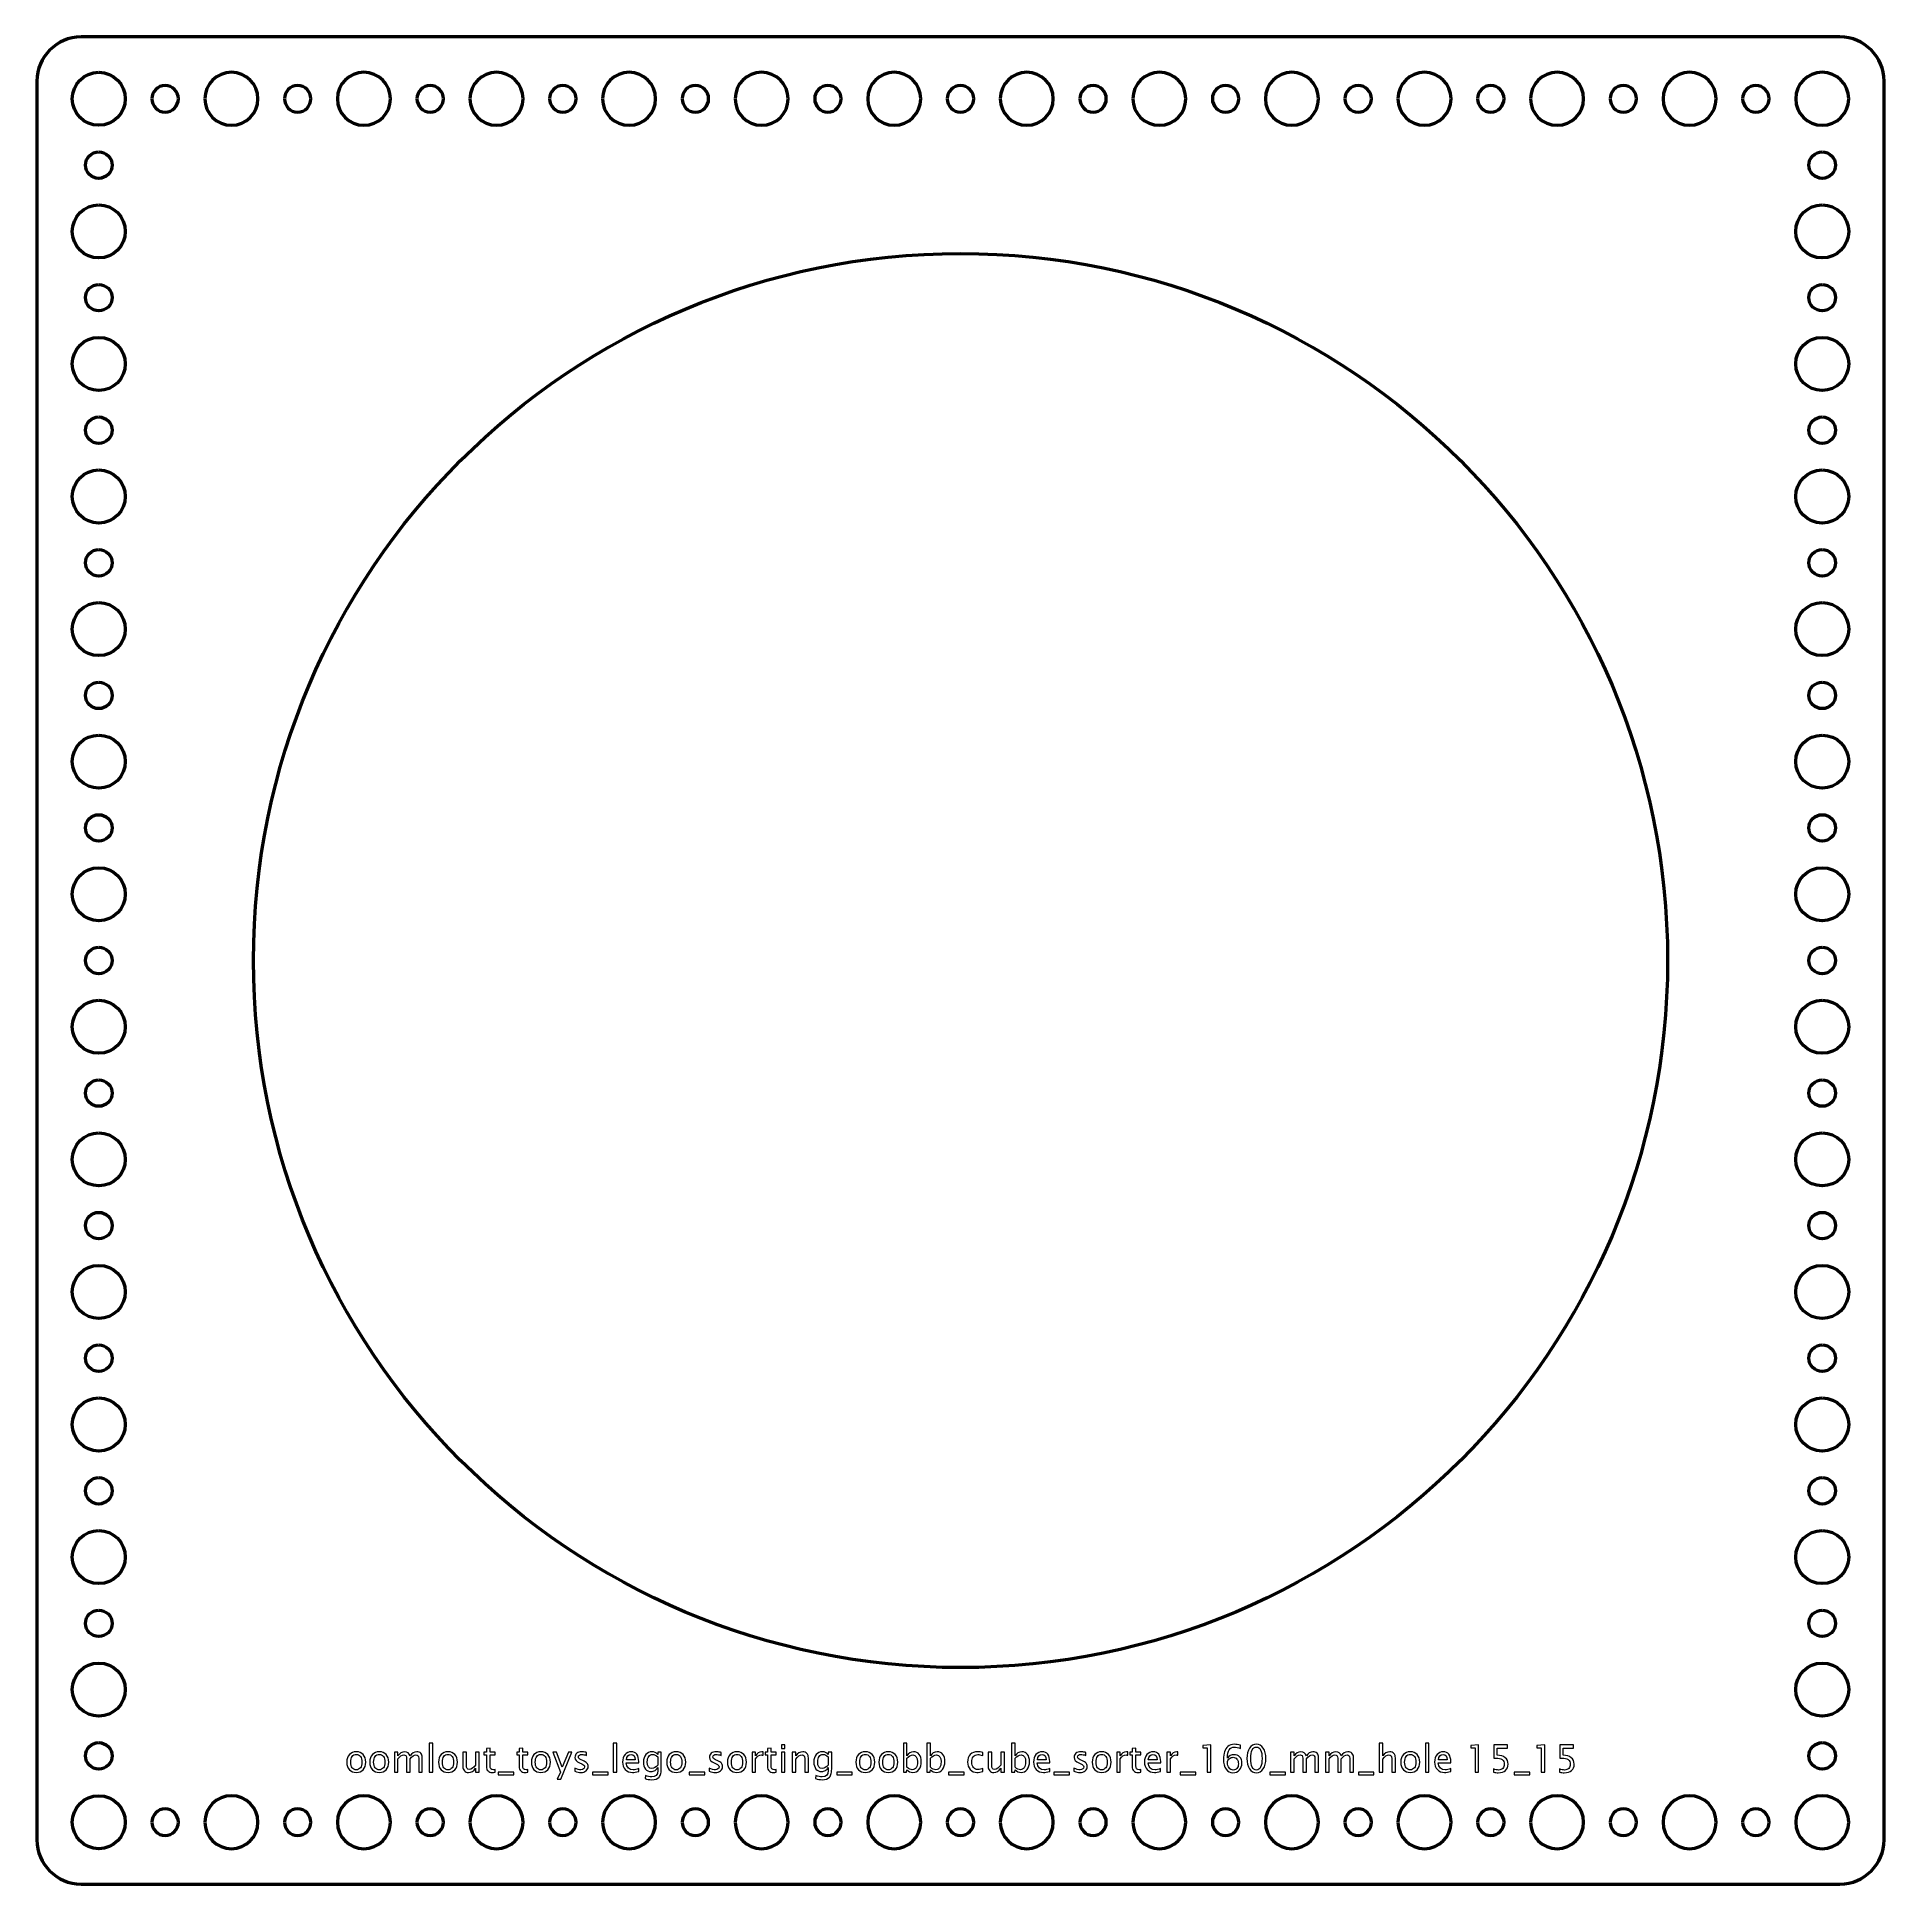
# Model space of a CAD drawing. Header units: centimetres. Extents: x -10.4 to 10.4, y -10.4 to 10.4.
import ezdxf

# ---------------------------------------------------------------- set-up
doc = ezdxf.new("R2010")
doc.units = ezdxf.units.CM
doc.header["$MEASUREMENT"] = 0
doc.layers.add('Layer 1', color=7, linetype='Continuous')

msp = doc.modelspace()

# ---------------------------------------------------------------- linework, layer by layer
at = {"layer": 'Layer 1', "lineweight": 53}
for centre, major_axis in [((-9.74999, 9.74999), (0, 0.30001)), ((-9.75, 9), (0, 0.15)), ((9.75, 9), (0, 0.15)), ((-9.74999, 8.24999), (0, 0.30001)), ((9.75001, 8.24999), (0, 0.30001)), ((0.00023, -0.00023), (0, 8.00023)), ((-9.75, 7.5), (0, 0.15)), ((9.75, 7.5), (0, 0.15)), ((-9.74999, 6.74999), (0, 0.30001)), ((9.75001, 6.74999), (0, 0.30001)), ((-9.75, 6), (0, 0.15)), ((9.75, 6), (0, 0.15)), ((-9.74999, 5.24999), (0, 0.30001)), ((9.75001, 5.24999), (0, 0.30001)), ((-9.75, 4.5), (0, 0.15)), ((9.75, 4.5), (0, 0.15)), ((-9.74999, 3.74999), (0, 0.30001)), ((9.75001, 3.74999), (0, 0.30001)), ((-9.75, 3), (0, 0.15)), ((9.75, 3), (0, 0.15)), ((-9.74999, 2.24999), (0, 0.30001)), ((9.75001, 2.24999), (0, 0.30001)), ((-9.75, 1.5), (0, 0.15)), ((9.75, 1.5), (0, 0.15)), ((-9.74999, 0.74999), (0, 0.30001)), ((9.75001, 0.74999), (0, 0.30001)), ((-9.75, 0), (0, 0.15)), ((9.75, 0), (0, 0.15)), ((-9.74999, -0.75001), (0, 0.30001)), ((9.75001, -0.75001), (0, 0.30001)), ((-9.75, -1.5), (0, 0.15)), ((9.75, -1.5), (0, 0.15)), ((-9.74999, -2.25001), (0, 0.30001)), ((9.75001, -2.25001), (0, 0.30001)), ((-9.75, -3), (0, 0.15)), ((9.75, -3), (0, 0.15)), ((-9.74999, -3.75001), (0, 0.30001)), ((9.75001, -3.75001), (0, 0.30001)), ((-9.75, -4.5), (0, 0.15)), ((9.75, -4.5), (0, 0.15)), ((-9.74999, -5.25001), (0, 0.30001)), ((9.75001, -5.25001), (0, 0.30001)), ((-9.75, -6), (0, 0.15)), ((9.75, -6), (0, 0.15)), ((-9.74999, -6.75001), (0, 0.30001)), ((9.75001, -6.75001), (0, 0.30001)), ((-9.75, -7.5), (0, 0.15)), ((9.75, -7.5), (0, 0.15)), ((-9.74999, -8.25001), (0, 0.30001)), ((9.75001, -8.25001), (0, 0.30001)), ((-9.75, -9), (0, 0.15)), ((9.75, -9), (0, 0.15)), ((-9.74999, -9.75001), (0, 0.30001))]:
    msp.add_ellipse(centre, major_axis=major_axis, ratio=1, dxfattribs=at)
for points, knots in [([(-10.45, -9.95), (-10.45, -9.95), (-10.45, 9.95), (-10.45, 9.95), (-10.45, 9.95), (-10.45, 10.22614), (-10.22614, 10.45), (-9.95, 10.45), (-9.95, 10.45), (-9.95, 10.45), (9.95, 10.45), (9.95, 10.45), (9.95, 10.45), (10.22614, 10.45), (10.45, 10.22614), (10.45, 9.95), (10.45, 9.95), (10.45, 9.95), (10.45, -9.95), (10.45, -9.95), (10.45, -9.95), (10.45, -10.22614), (10.22614, -10.45), (9.95, -10.45), (9.95, -10.45), (9.95, -10.45), (-9.95, -10.45), (-9.95, -10.45), (-9.95, -10.45), (-10.22614, -10.45), (-10.45, -10.22614), (-10.45, -9.95)], [0, 0, 0, 0, 0.11111111, 0.11111111, 0.11111111, 0.11111111, 0.22222222, 0.22222222, 0.22222222, 0.22222222, 0.33333333, 0.33333333, 0.33333333, 0.33333333, 0.44444444, 0.44444444, 0.44444444, 0.44444444, 0.55555556, 0.55555556, 0.55555556, 0.55555556, 0.66666667, 0.66666667, 0.66666667, 0.66666667, 0.77777778, 0.77777778, 0.77777778, 0.77777778, 1, 1, 1, 1]), ([(-8.55, 9.75), (-8.55, 9.91569), (-8.41569, 10.05), (-8.25, 10.05), (-8.25, 10.05), (-8.08431, 10.05), (-7.95, 9.91569), (-7.95, 9.75), (-7.95, 9.75), (-7.95, 9.58431), (-8.08431, 9.45), (-8.25, 9.45), (-8.25, 9.45), (-8.41569, 9.45), (-8.55, 9.58431), (-8.55, 9.75)], [0, 0, 0, 0, 0.2, 0.2, 0.2, 0.2, 0.4, 0.4, 0.4, 0.4, 0.6, 0.6, 0.6, 0.6, 1, 1, 1, 1]), ([(-7.05, 9.75), (-7.05, 9.91569), (-6.91569, 10.05), (-6.75, 10.05), (-6.75, 10.05), (-6.58431, 10.05), (-6.45, 9.91569), (-6.45, 9.75), (-6.45, 9.75), (-6.45, 9.58431), (-6.58431, 9.45), (-6.75, 9.45), (-6.75, 9.45), (-6.91569, 9.45), (-7.05, 9.58431), (-7.05, 9.75)], [0, 0, 0, 0, 0.2, 0.2, 0.2, 0.2, 0.4, 0.4, 0.4, 0.4, 0.6, 0.6, 0.6, 0.6, 1, 1, 1, 1]), ([(-5.55, 9.75), (-5.55, 9.91569), (-5.41569, 10.05), (-5.25, 10.05), (-5.25, 10.05), (-5.08431, 10.05), (-4.95, 9.91569), (-4.95, 9.75), (-4.95, 9.75), (-4.95, 9.58431), (-5.08431, 9.45), (-5.25, 9.45), (-5.25, 9.45), (-5.41569, 9.45), (-5.55, 9.58431), (-5.55, 9.75)], [0, 0, 0, 0, 0.2, 0.2, 0.2, 0.2, 0.4, 0.4, 0.4, 0.4, 0.6, 0.6, 0.6, 0.6, 1, 1, 1, 1]), ([(-4.05, 9.75), (-4.05, 9.91569), (-3.91569, 10.05), (-3.75, 10.05), (-3.75, 10.05), (-3.58431, 10.05), (-3.45, 9.91569), (-3.45, 9.75), (-3.45, 9.75), (-3.45, 9.58431), (-3.58431, 9.45), (-3.75, 9.45), (-3.75, 9.45), (-3.91569, 9.45), (-4.05, 9.58431), (-4.05, 9.75)], [0, 0, 0, 0, 0.2, 0.2, 0.2, 0.2, 0.4, 0.4, 0.4, 0.4, 0.6, 0.6, 0.6, 0.6, 1, 1, 1, 1]), ([(-2.55, 9.75), (-2.55, 9.91569), (-2.41569, 10.05), (-2.25, 10.05), (-2.25, 10.05), (-2.08431, 10.05), (-1.95, 9.91569), (-1.95, 9.75), (-1.95, 9.75), (-1.95, 9.58431), (-2.08431, 9.45), (-2.25, 9.45), (-2.25, 9.45), (-2.41569, 9.45), (-2.55, 9.58431), (-2.55, 9.75)], [0, 0, 0, 0, 0.2, 0.2, 0.2, 0.2, 0.4, 0.4, 0.4, 0.4, 0.6, 0.6, 0.6, 0.6, 1, 1, 1, 1]), ([(-1.05, 9.75), (-1.05, 9.91569), (-0.91569, 10.05), (-0.75, 10.05), (-0.75, 10.05), (-0.58431, 10.05), (-0.45, 9.91569), (-0.45, 9.75), (-0.45, 9.75), (-0.45, 9.58431), (-0.58431, 9.45), (-0.75, 9.45), (-0.75, 9.45), (-0.91569, 9.45), (-1.05, 9.58431), (-1.05, 9.75)], [0, 0, 0, 0, 0.2, 0.2, 0.2, 0.2, 0.4, 0.4, 0.4, 0.4, 0.6, 0.6, 0.6, 0.6, 1, 1, 1, 1]), ([(0.45, 9.75), (0.45, 9.91569), (0.58431, 10.05), (0.75, 10.05), (0.75, 10.05), (0.91569, 10.05), (1.05, 9.91569), (1.05, 9.75), (1.05, 9.75), (1.05, 9.58431), (0.91569, 9.45), (0.75, 9.45), (0.75, 9.45), (0.58431, 9.45), (0.45, 9.58431), (0.45, 9.75)], [0, 0, 0, 0, 0.2, 0.2, 0.2, 0.2, 0.4, 0.4, 0.4, 0.4, 0.6, 0.6, 0.6, 0.6, 1, 1, 1, 1]), ([(1.95, 9.75), (1.95, 9.91569), (2.08431, 10.05), (2.25, 10.05), (2.25, 10.05), (2.41569, 10.05), (2.55, 9.91569), (2.55, 9.75), (2.55, 9.75), (2.55, 9.58431), (2.41569, 9.45), (2.25, 9.45), (2.25, 9.45), (2.08431, 9.45), (1.95, 9.58431), (1.95, 9.75)], [0, 0, 0, 0, 0.2, 0.2, 0.2, 0.2, 0.4, 0.4, 0.4, 0.4, 0.6, 0.6, 0.6, 0.6, 1, 1, 1, 1]), ([(3.45, 9.75), (3.45, 9.91569), (3.58431, 10.05), (3.75, 10.05), (3.75, 10.05), (3.91569, 10.05), (4.05, 9.91569), (4.05, 9.75), (4.05, 9.75), (4.05, 9.58431), (3.91569, 9.45), (3.75, 9.45), (3.75, 9.45), (3.58431, 9.45), (3.45, 9.58431), (3.45, 9.75)], [0, 0, 0, 0, 0.2, 0.2, 0.2, 0.2, 0.4, 0.4, 0.4, 0.4, 0.6, 0.6, 0.6, 0.6, 1, 1, 1, 1]), ([(4.95, 9.75), (4.95, 9.91569), (5.08431, 10.05), (5.25, 10.05), (5.25, 10.05), (5.41569, 10.05), (5.55, 9.91569), (5.55, 9.75), (5.55, 9.75), (5.55, 9.58431), (5.41569, 9.45), (5.25, 9.45), (5.25, 9.45), (5.08431, 9.45), (4.95, 9.58431), (4.95, 9.75)], [0, 0, 0, 0, 0.2, 0.2, 0.2, 0.2, 0.4, 0.4, 0.4, 0.4, 0.6, 0.6, 0.6, 0.6, 1, 1, 1, 1]), ([(6.45, 9.75), (6.45, 9.91569), (6.58431, 10.05), (6.75, 10.05), (6.75, 10.05), (6.91569, 10.05), (7.05, 9.91569), (7.05, 9.75), (7.05, 9.75), (7.05, 9.58431), (6.91569, 9.45), (6.75, 9.45), (6.75, 9.45), (6.58431, 9.45), (6.45, 9.58431), (6.45, 9.75)], [0, 0, 0, 0, 0.2, 0.2, 0.2, 0.2, 0.4, 0.4, 0.4, 0.4, 0.6, 0.6, 0.6, 0.6, 1, 1, 1, 1]), ([(7.95, 9.75), (7.95, 9.91569), (8.08431, 10.05), (8.25, 10.05), (8.25, 10.05), (8.41569, 10.05), (8.55, 9.91569), (8.55, 9.75), (8.55, 9.75), (8.55, 9.58431), (8.41569, 9.45), (8.25, 9.45), (8.25, 9.45), (8.08431, 9.45), (7.95, 9.58431), (7.95, 9.75)], [0, 0, 0, 0, 0.2, 0.2, 0.2, 0.2, 0.4, 0.4, 0.4, 0.4, 0.6, 0.6, 0.6, 0.6, 1, 1, 1, 1]), ([(9.45, 9.75), (9.45, 9.91569), (9.58431, 10.05), (9.75, 10.05), (9.75, 10.05), (9.91569, 10.05), (10.05, 9.91569), (10.05, 9.75), (10.05, 9.75), (10.05, 9.58431), (9.91569, 9.45), (9.75, 9.45), (9.75, 9.45), (9.58431, 9.45), (9.45, 9.58431), (9.45, 9.75)], [0, 0, 0, 0, 0.2, 0.2, 0.2, 0.2, 0.4, 0.4, 0.4, 0.4, 0.6, 0.6, 0.6, 0.6, 1, 1, 1, 1]), ([(-9.15, 9.75), (-9.15, 9.83284), (-9.08284, 9.9), (-9, 9.9), (-9, 9.9), (-8.91716, 9.9), (-8.85, 9.83284), (-8.85, 9.75), (-8.85, 9.75), (-8.85, 9.66716), (-8.91716, 9.6), (-9, 9.6), (-9, 9.6), (-9.08284, 9.6), (-9.15, 9.66716), (-9.15, 9.75)], [0, 0, 0, 0, 0.2, 0.2, 0.2, 0.2, 0.4, 0.4, 0.4, 0.4, 0.6, 0.6, 0.6, 0.6, 1, 1, 1, 1]), ([(-7.65, 9.75), (-7.65, 9.83284), (-7.58284, 9.9), (-7.5, 9.9), (-7.5, 9.9), (-7.41716, 9.9), (-7.35, 9.83284), (-7.35, 9.75), (-7.35, 9.75), (-7.35, 9.66716), (-7.41716, 9.6), (-7.5, 9.6), (-7.5, 9.6), (-7.58284, 9.6), (-7.65, 9.66716), (-7.65, 9.75)], [0, 0, 0, 0, 0.2, 0.2, 0.2, 0.2, 0.4, 0.4, 0.4, 0.4, 0.6, 0.6, 0.6, 0.6, 1, 1, 1, 1]), ([(-6.15, 9.75), (-6.15, 9.83284), (-6.08284, 9.9), (-6, 9.9), (-6, 9.9), (-5.91716, 9.9), (-5.85, 9.83284), (-5.85, 9.75), (-5.85, 9.75), (-5.85, 9.66716), (-5.91716, 9.6), (-6, 9.6), (-6, 9.6), (-6.08284, 9.6), (-6.15, 9.66716), (-6.15, 9.75)], [0, 0, 0, 0, 0.2, 0.2, 0.2, 0.2, 0.4, 0.4, 0.4, 0.4, 0.6, 0.6, 0.6, 0.6, 1, 1, 1, 1]), ([(-4.65, 9.75), (-4.65, 9.83284), (-4.58284, 9.9), (-4.5, 9.9), (-4.5, 9.9), (-4.41716, 9.9), (-4.35, 9.83284), (-4.35, 9.75), (-4.35, 9.75), (-4.35, 9.66716), (-4.41716, 9.6), (-4.5, 9.6), (-4.5, 9.6), (-4.58284, 9.6), (-4.65, 9.66716), (-4.65, 9.75)], [0, 0, 0, 0, 0.2, 0.2, 0.2, 0.2, 0.4, 0.4, 0.4, 0.4, 0.6, 0.6, 0.6, 0.6, 1, 1, 1, 1]), ([(-3.15, 9.75), (-3.15, 9.83284), (-3.08284, 9.9), (-3, 9.9), (-3, 9.9), (-2.91716, 9.9), (-2.85, 9.83284), (-2.85, 9.75), (-2.85, 9.75), (-2.85, 9.66716), (-2.91716, 9.6), (-3, 9.6), (-3, 9.6), (-3.08284, 9.6), (-3.15, 9.66716), (-3.15, 9.75)], [0, 0, 0, 0, 0.2, 0.2, 0.2, 0.2, 0.4, 0.4, 0.4, 0.4, 0.6, 0.6, 0.6, 0.6, 1, 1, 1, 1]), ([(-1.65, 9.75), (-1.65, 9.83284), (-1.58284, 9.9), (-1.5, 9.9), (-1.5, 9.9), (-1.41716, 9.9), (-1.35, 9.83284), (-1.35, 9.75), (-1.35, 9.75), (-1.35, 9.66716), (-1.41716, 9.6), (-1.5, 9.6), (-1.5, 9.6), (-1.58284, 9.6), (-1.65, 9.66716), (-1.65, 9.75)], [0, 0, 0, 0, 0.2, 0.2, 0.2, 0.2, 0.4, 0.4, 0.4, 0.4, 0.6, 0.6, 0.6, 0.6, 1, 1, 1, 1]), ([(-0.15, 9.75), (-0.15, 9.83284), (-0.08284, 9.9), (0, 9.9), (0, 9.9), (0.08284, 9.9), (0.15, 9.83284), (0.15, 9.75), (0.15, 9.75), (0.15, 9.66716), (0.08284, 9.6), (0, 9.6), (0, 9.6), (-0.08284, 9.6), (-0.15, 9.66716), (-0.15, 9.75)], [0, 0, 0, 0, 0.2, 0.2, 0.2, 0.2, 0.4, 0.4, 0.4, 0.4, 0.6, 0.6, 0.6, 0.6, 1, 1, 1, 1]), ([(1.35, 9.75), (1.35, 9.83284), (1.41716, 9.9), (1.5, 9.9), (1.5, 9.9), (1.58284, 9.9), (1.65, 9.83284), (1.65, 9.75), (1.65, 9.75), (1.65, 9.66716), (1.58284, 9.6), (1.5, 9.6), (1.5, 9.6), (1.41716, 9.6), (1.35, 9.66716), (1.35, 9.75)], [0, 0, 0, 0, 0.2, 0.2, 0.2, 0.2, 0.4, 0.4, 0.4, 0.4, 0.6, 0.6, 0.6, 0.6, 1, 1, 1, 1]), ([(2.85, 9.75), (2.85, 9.83284), (2.91716, 9.9), (3, 9.9), (3, 9.9), (3.08284, 9.9), (3.15, 9.83284), (3.15, 9.75), (3.15, 9.75), (3.15, 9.66716), (3.08284, 9.6), (3, 9.6), (3, 9.6), (2.91716, 9.6), (2.85, 9.66716), (2.85, 9.75)], [0, 0, 0, 0, 0.2, 0.2, 0.2, 0.2, 0.4, 0.4, 0.4, 0.4, 0.6, 0.6, 0.6, 0.6, 1, 1, 1, 1]), ([(4.35, 9.75), (4.35, 9.83284), (4.41716, 9.9), (4.5, 9.9), (4.5, 9.9), (4.58284, 9.9), (4.65, 9.83284), (4.65, 9.75), (4.65, 9.75), (4.65, 9.66716), (4.58284, 9.6), (4.5, 9.6), (4.5, 9.6), (4.41716, 9.6), (4.35, 9.66716), (4.35, 9.75)], [0, 0, 0, 0, 0.2, 0.2, 0.2, 0.2, 0.4, 0.4, 0.4, 0.4, 0.6, 0.6, 0.6, 0.6, 1, 1, 1, 1]), ([(5.85, 9.75), (5.85, 9.83284), (5.91716, 9.9), (6, 9.9), (6, 9.9), (6.08284, 9.9), (6.15, 9.83284), (6.15, 9.75), (6.15, 9.75), (6.15, 9.66716), (6.08284, 9.6), (6, 9.6), (6, 9.6), (5.91716, 9.6), (5.85, 9.66716), (5.85, 9.75)], [0, 0, 0, 0, 0.2, 0.2, 0.2, 0.2, 0.4, 0.4, 0.4, 0.4, 0.6, 0.6, 0.6, 0.6, 1, 1, 1, 1]), ([(7.35, 9.75), (7.35, 9.83284), (7.41716, 9.9), (7.5, 9.9), (7.5, 9.9), (7.58284, 9.9), (7.65, 9.83284), (7.65, 9.75), (7.65, 9.75), (7.65, 9.66716), (7.58284, 9.6), (7.5, 9.6), (7.5, 9.6), (7.41716, 9.6), (7.35, 9.66716), (7.35, 9.75)], [0, 0, 0, 0, 0.2, 0.2, 0.2, 0.2, 0.4, 0.4, 0.4, 0.4, 0.6, 0.6, 0.6, 0.6, 1, 1, 1, 1]), ([(8.85, 9.75), (8.85, 9.83284), (8.91716, 9.9), (9, 9.9), (9, 9.9), (9.08284, 9.9), (9.15, 9.83284), (9.15, 9.75), (9.15, 9.75), (9.15, 9.66716), (9.08284, 9.6), (9, 9.6), (9, 9.6), (8.91716, 9.6), (8.85, 9.66716), (8.85, 9.75)], [0, 0, 0, 0, 0.2, 0.2, 0.2, 0.2, 0.4, 0.4, 0.4, 0.4, 0.6, 0.6, 0.6, 0.6, 1, 1, 1, 1]), ([(-9.15, -9.75), (-9.15, -9.66716), (-9.08284, -9.6), (-9, -9.6), (-9, -9.6), (-8.91716, -9.6), (-8.85, -9.66716), (-8.85, -9.75), (-8.85, -9.75), (-8.85, -9.83284), (-8.91716, -9.9), (-9, -9.9), (-9, -9.9), (-9.08284, -9.9), (-9.15, -9.83284), (-9.15, -9.75)], [0, 0, 0, 0, 0.2, 0.2, 0.2, 0.2, 0.4, 0.4, 0.4, 0.4, 0.6, 0.6, 0.6, 0.6, 1, 1, 1, 1]), ([(-8.55, -9.75), (-8.55, -9.58431), (-8.41569, -9.45), (-8.25, -9.45), (-8.25, -9.45), (-8.08431, -9.45), (-7.95, -9.58431), (-7.95, -9.75), (-7.95, -9.75), (-7.95, -9.91569), (-8.08431, -10.05), (-8.25, -10.05), (-8.25, -10.05), (-8.41569, -10.05), (-8.55, -9.91569), (-8.55, -9.75)], [0, 0, 0, 0, 0.2, 0.2, 0.2, 0.2, 0.4, 0.4, 0.4, 0.4, 0.6, 0.6, 0.6, 0.6, 1, 1, 1, 1]), ([(-7.65, -9.75), (-7.65, -9.66716), (-7.58284, -9.6), (-7.5, -9.6), (-7.5, -9.6), (-7.41716, -9.6), (-7.35, -9.66716), (-7.35, -9.75), (-7.35, -9.75), (-7.35, -9.83284), (-7.41716, -9.9), (-7.5, -9.9), (-7.5, -9.9), (-7.58284, -9.9), (-7.65, -9.83284), (-7.65, -9.75)], [0, 0, 0, 0, 0.2, 0.2, 0.2, 0.2, 0.4, 0.4, 0.4, 0.4, 0.6, 0.6, 0.6, 0.6, 1, 1, 1, 1]), ([(-7.05, -9.75), (-7.05, -9.58431), (-6.91569, -9.45), (-6.75, -9.45), (-6.75, -9.45), (-6.58431, -9.45), (-6.45, -9.58431), (-6.45, -9.75), (-6.45, -9.75), (-6.45, -9.91569), (-6.58431, -10.05), (-6.75, -10.05), (-6.75, -10.05), (-6.91569, -10.05), (-7.05, -9.91569), (-7.05, -9.75)], [0, 0, 0, 0, 0.2, 0.2, 0.2, 0.2, 0.4, 0.4, 0.4, 0.4, 0.6, 0.6, 0.6, 0.6, 1, 1, 1, 1]), ([(-6.15, -9.75), (-6.15, -9.66716), (-6.08284, -9.6), (-6, -9.6), (-6, -9.6), (-5.91716, -9.6), (-5.85, -9.66716), (-5.85, -9.75), (-5.85, -9.75), (-5.85, -9.83284), (-5.91716, -9.9), (-6, -9.9), (-6, -9.9), (-6.08284, -9.9), (-6.15, -9.83284), (-6.15, -9.75)], [0, 0, 0, 0, 0.2, 0.2, 0.2, 0.2, 0.4, 0.4, 0.4, 0.4, 0.6, 0.6, 0.6, 0.6, 1, 1, 1, 1]), ([(-5.55, -9.75), (-5.55, -9.58431), (-5.41569, -9.45), (-5.25, -9.45), (-5.25, -9.45), (-5.08431, -9.45), (-4.95, -9.58431), (-4.95, -9.75), (-4.95, -9.75), (-4.95, -9.91569), (-5.08431, -10.05), (-5.25, -10.05), (-5.25, -10.05), (-5.41569, -10.05), (-5.55, -9.91569), (-5.55, -9.75)], [0, 0, 0, 0, 0.2, 0.2, 0.2, 0.2, 0.4, 0.4, 0.4, 0.4, 0.6, 0.6, 0.6, 0.6, 1, 1, 1, 1]), ([(-4.65, -9.75), (-4.65, -9.66716), (-4.58284, -9.6), (-4.5, -9.6), (-4.5, -9.6), (-4.41716, -9.6), (-4.35, -9.66716), (-4.35, -9.75), (-4.35, -9.75), (-4.35, -9.83284), (-4.41716, -9.9), (-4.5, -9.9), (-4.5, -9.9), (-4.58284, -9.9), (-4.65, -9.83284), (-4.65, -9.75)], [0, 0, 0, 0, 0.2, 0.2, 0.2, 0.2, 0.4, 0.4, 0.4, 0.4, 0.6, 0.6, 0.6, 0.6, 1, 1, 1, 1]), ([(-4.05, -9.75), (-4.05, -9.58431), (-3.91569, -9.45), (-3.75, -9.45), (-3.75, -9.45), (-3.58431, -9.45), (-3.45, -9.58431), (-3.45, -9.75), (-3.45, -9.75), (-3.45, -9.91569), (-3.58431, -10.05), (-3.75, -10.05), (-3.75, -10.05), (-3.91569, -10.05), (-4.05, -9.91569), (-4.05, -9.75)], [0, 0, 0, 0, 0.2, 0.2, 0.2, 0.2, 0.4, 0.4, 0.4, 0.4, 0.6, 0.6, 0.6, 0.6, 1, 1, 1, 1]), ([(-3.15, -9.75), (-3.15, -9.66716), (-3.08284, -9.6), (-3, -9.6), (-3, -9.6), (-2.91716, -9.6), (-2.85, -9.66716), (-2.85, -9.75), (-2.85, -9.75), (-2.85, -9.83284), (-2.91716, -9.9), (-3, -9.9), (-3, -9.9), (-3.08284, -9.9), (-3.15, -9.83284), (-3.15, -9.75)], [0, 0, 0, 0, 0.2, 0.2, 0.2, 0.2, 0.4, 0.4, 0.4, 0.4, 0.6, 0.6, 0.6, 0.6, 1, 1, 1, 1]), ([(-2.55, -9.75), (-2.55, -9.58431), (-2.41569, -9.45), (-2.25, -9.45), (-2.25, -9.45), (-2.08431, -9.45), (-1.95, -9.58431), (-1.95, -9.75), (-1.95, -9.75), (-1.95, -9.91569), (-2.08431, -10.05), (-2.25, -10.05), (-2.25, -10.05), (-2.41569, -10.05), (-2.55, -9.91569), (-2.55, -9.75)], [0, 0, 0, 0, 0.2, 0.2, 0.2, 0.2, 0.4, 0.4, 0.4, 0.4, 0.6, 0.6, 0.6, 0.6, 1, 1, 1, 1]), ([(-1.65, -9.75), (-1.65, -9.66716), (-1.58284, -9.6), (-1.5, -9.6), (-1.5, -9.6), (-1.41716, -9.6), (-1.35, -9.66716), (-1.35, -9.75), (-1.35, -9.75), (-1.35, -9.83284), (-1.41716, -9.9), (-1.5, -9.9), (-1.5, -9.9), (-1.58284, -9.9), (-1.65, -9.83284), (-1.65, -9.75)], [0, 0, 0, 0, 0.2, 0.2, 0.2, 0.2, 0.4, 0.4, 0.4, 0.4, 0.6, 0.6, 0.6, 0.6, 1, 1, 1, 1]), ([(-1.05, -9.75), (-1.05, -9.58431), (-0.91569, -9.45), (-0.75, -9.45), (-0.75, -9.45), (-0.58431, -9.45), (-0.45, -9.58431), (-0.45, -9.75), (-0.45, -9.75), (-0.45, -9.91569), (-0.58431, -10.05), (-0.75, -10.05), (-0.75, -10.05), (-0.91569, -10.05), (-1.05, -9.91569), (-1.05, -9.75)], [0, 0, 0, 0, 0.2, 0.2, 0.2, 0.2, 0.4, 0.4, 0.4, 0.4, 0.6, 0.6, 0.6, 0.6, 1, 1, 1, 1]), ([(-0.15, -9.75), (-0.15, -9.66716), (-0.08284, -9.6), (0, -9.6), (0, -9.6), (0.08284, -9.6), (0.15, -9.66716), (0.15, -9.75), (0.15, -9.75), (0.15, -9.83284), (0.08284, -9.9), (0, -9.9), (0, -9.9), (-0.08284, -9.9), (-0.15, -9.83284), (-0.15, -9.75)], [0, 0, 0, 0, 0.2, 0.2, 0.2, 0.2, 0.4, 0.4, 0.4, 0.4, 0.6, 0.6, 0.6, 0.6, 1, 1, 1, 1]), ([(0.45, -9.75), (0.45, -9.58431), (0.58431, -9.45), (0.75, -9.45), (0.75, -9.45), (0.91569, -9.45), (1.05, -9.58431), (1.05, -9.75), (1.05, -9.75), (1.05, -9.91569), (0.91569, -10.05), (0.75, -10.05), (0.75, -10.05), (0.58431, -10.05), (0.45, -9.91569), (0.45, -9.75)], [0, 0, 0, 0, 0.2, 0.2, 0.2, 0.2, 0.4, 0.4, 0.4, 0.4, 0.6, 0.6, 0.6, 0.6, 1, 1, 1, 1]), ([(1.35, -9.75), (1.35, -9.66716), (1.41716, -9.6), (1.5, -9.6), (1.5, -9.6), (1.58284, -9.6), (1.65, -9.66716), (1.65, -9.75), (1.65, -9.75), (1.65, -9.83284), (1.58284, -9.9), (1.5, -9.9), (1.5, -9.9), (1.41716, -9.9), (1.35, -9.83284), (1.35, -9.75)], [0, 0, 0, 0, 0.2, 0.2, 0.2, 0.2, 0.4, 0.4, 0.4, 0.4, 0.6, 0.6, 0.6, 0.6, 1, 1, 1, 1]), ([(1.95, -9.75), (1.95, -9.58431), (2.08431, -9.45), (2.25, -9.45), (2.25, -9.45), (2.41569, -9.45), (2.55, -9.58431), (2.55, -9.75), (2.55, -9.75), (2.55, -9.91569), (2.41569, -10.05), (2.25, -10.05), (2.25, -10.05), (2.08431, -10.05), (1.95, -9.91569), (1.95, -9.75)], [0, 0, 0, 0, 0.2, 0.2, 0.2, 0.2, 0.4, 0.4, 0.4, 0.4, 0.6, 0.6, 0.6, 0.6, 1, 1, 1, 1]), ([(2.85, -9.75), (2.85, -9.66716), (2.91716, -9.6), (3, -9.6), (3, -9.6), (3.08284, -9.6), (3.15, -9.66716), (3.15, -9.75), (3.15, -9.75), (3.15, -9.83284), (3.08284, -9.9), (3, -9.9), (3, -9.9), (2.91716, -9.9), (2.85, -9.83284), (2.85, -9.75)], [0, 0, 0, 0, 0.2, 0.2, 0.2, 0.2, 0.4, 0.4, 0.4, 0.4, 0.6, 0.6, 0.6, 0.6, 1, 1, 1, 1]), ([(3.45, -9.75), (3.45, -9.58431), (3.58431, -9.45), (3.75, -9.45), (3.75, -9.45), (3.91569, -9.45), (4.05, -9.58431), (4.05, -9.75), (4.05, -9.75), (4.05, -9.91569), (3.91569, -10.05), (3.75, -10.05), (3.75, -10.05), (3.58431, -10.05), (3.45, -9.91569), (3.45, -9.75)], [0, 0, 0, 0, 0.2, 0.2, 0.2, 0.2, 0.4, 0.4, 0.4, 0.4, 0.6, 0.6, 0.6, 0.6, 1, 1, 1, 1]), ([(4.35, -9.75), (4.35, -9.66716), (4.41716, -9.6), (4.5, -9.6), (4.5, -9.6), (4.58284, -9.6), (4.65, -9.66716), (4.65, -9.75), (4.65, -9.75), (4.65, -9.83284), (4.58284, -9.9), (4.5, -9.9), (4.5, -9.9), (4.41716, -9.9), (4.35, -9.83284), (4.35, -9.75)], [0, 0, 0, 0, 0.2, 0.2, 0.2, 0.2, 0.4, 0.4, 0.4, 0.4, 0.6, 0.6, 0.6, 0.6, 1, 1, 1, 1]), ([(4.95, -9.75), (4.95, -9.58431), (5.08431, -9.45), (5.25, -9.45), (5.25, -9.45), (5.41569, -9.45), (5.55, -9.58431), (5.55, -9.75), (5.55, -9.75), (5.55, -9.91569), (5.41569, -10.05), (5.25, -10.05), (5.25, -10.05), (5.08431, -10.05), (4.95, -9.91569), (4.95, -9.75)], [0, 0, 0, 0, 0.2, 0.2, 0.2, 0.2, 0.4, 0.4, 0.4, 0.4, 0.6, 0.6, 0.6, 0.6, 1, 1, 1, 1]), ([(5.85, -9.75), (5.85, -9.66716), (5.91716, -9.6), (6, -9.6), (6, -9.6), (6.08284, -9.6), (6.15, -9.66716), (6.15, -9.75), (6.15, -9.75), (6.15, -9.83284), (6.08284, -9.9), (6, -9.9), (6, -9.9), (5.91716, -9.9), (5.85, -9.83284), (5.85, -9.75)], [0, 0, 0, 0, 0.2, 0.2, 0.2, 0.2, 0.4, 0.4, 0.4, 0.4, 0.6, 0.6, 0.6, 0.6, 1, 1, 1, 1]), ([(6.45, -9.75), (6.45, -9.58431), (6.58431, -9.45), (6.75, -9.45), (6.75, -9.45), (6.91569, -9.45), (7.05, -9.58431), (7.05, -9.75), (7.05, -9.75), (7.05, -9.91569), (6.91569, -10.05), (6.75, -10.05), (6.75, -10.05), (6.58431, -10.05), (6.45, -9.91569), (6.45, -9.75)], [0, 0, 0, 0, 0.2, 0.2, 0.2, 0.2, 0.4, 0.4, 0.4, 0.4, 0.6, 0.6, 0.6, 0.6, 1, 1, 1, 1]), ([(7.35, -9.75), (7.35, -9.66716), (7.41716, -9.6), (7.5, -9.6), (7.5, -9.6), (7.58284, -9.6), (7.65, -9.66716), (7.65, -9.75), (7.65, -9.75), (7.65, -9.83284), (7.58284, -9.9), (7.5, -9.9), (7.5, -9.9), (7.41716, -9.9), (7.35, -9.83284), (7.35, -9.75)], [0, 0, 0, 0, 0.2, 0.2, 0.2, 0.2, 0.4, 0.4, 0.4, 0.4, 0.6, 0.6, 0.6, 0.6, 1, 1, 1, 1]), ([(7.95, -9.75), (7.95, -9.58431), (8.08431, -9.45), (8.25, -9.45), (8.25, -9.45), (8.41569, -9.45), (8.55, -9.58431), (8.55, -9.75), (8.55, -9.75), (8.55, -9.91569), (8.41569, -10.05), (8.25, -10.05), (8.25, -10.05), (8.08431, -10.05), (7.95, -9.91569), (7.95, -9.75)], [0, 0, 0, 0, 0.2, 0.2, 0.2, 0.2, 0.4, 0.4, 0.4, 0.4, 0.6, 0.6, 0.6, 0.6, 1, 1, 1, 1]), ([(8.85, -9.75), (8.85, -9.66716), (8.91716, -9.6), (9, -9.6), (9, -9.6), (9.08284, -9.6), (9.15, -9.66716), (9.15, -9.75), (9.15, -9.75), (9.15, -9.83284), (9.08284, -9.9), (9, -9.9), (9, -9.9), (8.91716, -9.9), (8.85, -9.83284), (8.85, -9.75)], [0, 0, 0, 0, 0.2, 0.2, 0.2, 0.2, 0.4, 0.4, 0.4, 0.4, 0.6, 0.6, 0.6, 0.6, 1, 1, 1, 1]), ([(9.45, -9.75), (9.45, -9.58431), (9.58431, -9.45), (9.75, -9.45), (9.75, -9.45), (9.91569, -9.45), (10.05, -9.58431), (10.05, -9.75), (10.05, -9.75), (10.05, -9.91569), (9.91569, -10.05), (9.75, -10.05), (9.75, -10.05), (9.58431, -10.05), (9.45, -9.91569), (9.45, -9.75)], [0, 0, 0, 0, 0.2, 0.2, 0.2, 0.2, 0.4, 0.4, 0.4, 0.4, 0.6, 0.6, 0.6, 0.6, 1, 1, 1, 1])]:
    msp.add_open_spline(points, degree=3, knots=knots, dxfattribs=at)
at = {"layer": 'Layer 1', "color": 5, "lineweight": 9}
for points, knots in [([(-6.83659, -9.1876), (-6.86954, -9.1876), (-6.89564, -9.17709), (-6.91483, -9.15606), (-6.91483, -9.15606), (-6.93409, -9.13504), (-6.94369, -9.10646), (-6.94369, -9.07041), (-6.94369, -9.07041), (-6.94369, -9.03443), (-6.93409, -9.00592), (-6.91483, -8.98497), (-6.91483, -8.98497), (-6.89564, -8.96401), (-6.86954, -8.9535), (-6.83659, -8.9535), (-6.83659, -8.9535), (-6.80364, -8.9535), (-6.77753, -8.96401), (-6.75834, -8.98497), (-6.75834, -8.98497), (-6.73908, -9.00592), (-6.72949, -9.03443), (-6.72949, -9.07041), (-6.72949, -9.07041), (-6.72949, -9.10646), (-6.73908, -9.13504), (-6.75834, -9.15606), (-6.75834, -9.15606), (-6.77753, -9.17709), (-6.80364, -9.1876), (-6.83659, -9.1876)], [0, 0, 0, 0, 0.11111111, 0.11111111, 0.11111111, 0.11111111, 0.22222222, 0.22222222, 0.22222222, 0.22222222, 0.33333333, 0.33333333, 0.33333333, 0.33333333, 0.44444444, 0.44444444, 0.44444444, 0.44444444, 0.55555556, 0.55555556, 0.55555556, 0.55555556, 0.66666667, 0.66666667, 0.66666667, 0.66666667, 0.77777778, 0.77777778, 0.77777778, 0.77777778, 1, 1, 1, 1]), ([(-6.83666, -9.15712), (-6.81655, -9.15712), (-6.80089, -9.14957), (-6.78974, -9.1344), (-6.78974, -9.1344), (-6.77866, -9.1193), (-6.77309, -9.09792), (-6.77309, -9.07041), (-6.77309, -9.07041), (-6.77309, -9.04296), (-6.77866, -9.02165), (-6.78974, -9.00656), (-6.78974, -9.00656), (-6.80089, -8.99153), (-6.81655, -8.98398), (-6.83666, -8.98398), (-6.83666, -8.98398), (-6.85684, -8.98398), (-6.8725, -8.99153), (-6.88351, -9.00656), (-6.88351, -9.00656), (-6.89458, -9.02165), (-6.90009, -9.04296), (-6.90009, -9.07041), (-6.90009, -9.07041), (-6.90009, -9.09792), (-6.89458, -9.1193), (-6.88351, -9.1344), (-6.88351, -9.1344), (-6.8725, -9.14957), (-6.85684, -9.15712), (-6.83666, -9.15712)], [0, 0, 0, 0, 0.11111111, 0.11111111, 0.11111111, 0.11111111, 0.22222222, 0.22222222, 0.22222222, 0.22222222, 0.33333333, 0.33333333, 0.33333333, 0.33333333, 0.44444444, 0.44444444, 0.44444444, 0.44444444, 0.55555556, 0.55555556, 0.55555556, 0.55555556, 0.66666667, 0.66666667, 0.66666667, 0.66666667, 0.77777778, 0.77777778, 0.77777778, 0.77777778, 1, 1, 1, 1]), ([(-6.57652, -9.1876), (-6.60947, -9.1876), (-6.63557, -9.17709), (-6.65476, -9.15606), (-6.65476, -9.15606), (-6.67402, -9.13504), (-6.68362, -9.10646), (-6.68362, -9.07041), (-6.68362, -9.07041), (-6.68362, -9.03443), (-6.67402, -9.00592), (-6.65476, -8.98497), (-6.65476, -8.98497), (-6.63557, -8.96401), (-6.60947, -8.9535), (-6.57652, -8.9535), (-6.57652, -8.9535), (-6.54357, -8.9535), (-6.51746, -8.96401), (-6.49827, -8.98497), (-6.49827, -8.98497), (-6.47901, -9.00592), (-6.46942, -9.03443), (-6.46942, -9.07041), (-6.46942, -9.07041), (-6.46942, -9.10646), (-6.47901, -9.13504), (-6.49827, -9.15606), (-6.49827, -9.15606), (-6.51746, -9.17709), (-6.54357, -9.1876), (-6.57652, -9.1876)], [0, 0, 0, 0, 0.11111111, 0.11111111, 0.11111111, 0.11111111, 0.22222222, 0.22222222, 0.22222222, 0.22222222, 0.33333333, 0.33333333, 0.33333333, 0.33333333, 0.44444444, 0.44444444, 0.44444444, 0.44444444, 0.55555556, 0.55555556, 0.55555556, 0.55555556, 0.66666667, 0.66666667, 0.66666667, 0.66666667, 0.77777778, 0.77777778, 0.77777778, 0.77777778, 1, 1, 1, 1]), ([(-6.57659, -9.15712), (-6.55648, -9.15712), (-6.54082, -9.14957), (-6.52967, -9.1344), (-6.52967, -9.1344), (-6.51859, -9.1193), (-6.51302, -9.09792), (-6.51302, -9.07041), (-6.51302, -9.07041), (-6.51302, -9.04296), (-6.51859, -9.02165), (-6.52967, -9.00656), (-6.52967, -9.00656), (-6.54082, -8.99153), (-6.55648, -8.98398), (-6.57659, -8.98398), (-6.57659, -8.98398), (-6.59677, -8.98398), (-6.61243, -8.99153), (-6.62344, -9.00656), (-6.62344, -9.00656), (-6.63451, -9.02165), (-6.64002, -9.04296), (-6.64002, -9.07041), (-6.64002, -9.07041), (-6.64002, -9.09792), (-6.63451, -9.1193), (-6.62344, -9.1344), (-6.62344, -9.1344), (-6.61243, -9.14957), (-6.59677, -9.15712), (-6.57659, -9.15712)], [0, 0, 0, 0, 0.11111111, 0.11111111, 0.11111111, 0.11111111, 0.22222222, 0.22222222, 0.22222222, 0.22222222, 0.33333333, 0.33333333, 0.33333333, 0.33333333, 0.44444444, 0.44444444, 0.44444444, 0.44444444, 0.55555556, 0.55555556, 0.55555556, 0.55555556, 0.66666667, 0.66666667, 0.66666667, 0.66666667, 0.77777778, 0.77777778, 0.77777778, 0.77777778, 1, 1, 1, 1]), ([(-6.40577, -9.18252), (-6.40577, -9.18252), (-6.40577, -8.95816), (-6.40577, -8.95816), (-6.40577, -8.95816), (-6.40577, -8.95816), (-6.36513, -8.95816), (-6.36513, -8.95816), (-6.36513, -8.95816), (-6.36513, -8.95816), (-6.36513, -9.00056), (-6.36513, -9.00056), (-6.36513, -9.00056), (-6.3453, -8.96916), (-6.3199, -8.9535), (-6.28879, -8.9535), (-6.28879, -8.9535), (-6.2588, -8.9535), (-6.23841, -8.96916), (-6.22755, -9.00056), (-6.22755, -9.00056), (-6.20829, -8.96888), (-6.18317, -8.95308), (-6.15234, -8.95308), (-6.15234, -8.95308), (-6.13265, -8.95308), (-6.11734, -8.95886), (-6.10641, -8.9705), (-6.10641, -8.9705), (-6.09547, -8.98214), (-6.08997, -8.99844), (-6.08997, -9.0194), (-6.08997, -9.0194), (-6.08997, -9.0194), (-6.08997, -9.18252), (-6.08997, -9.18252), (-6.08997, -9.18252), (-6.08997, -9.18252), (-6.13061, -9.18252), (-6.13061, -9.18252), (-6.13061, -9.18252), (-6.13061, -9.18252), (-6.13061, -9.0261), (-6.13061, -9.0261), (-6.13061, -9.0261), (-6.13061, -9.00056), (-6.14077, -8.98779), (-6.16109, -8.98779), (-6.16109, -8.98779), (-6.18218, -8.98779), (-6.20434, -9.00268), (-6.22755, -9.03252), (-6.22755, -9.03252), (-6.22755, -9.03252), (-6.22755, -9.18252), (-6.22755, -9.18252), (-6.22755, -9.18252), (-6.22755, -9.18252), (-6.26819, -9.18252), (-6.26819, -9.18252), (-6.26819, -9.18252), (-6.26819, -9.18252), (-6.26819, -9.02596), (-6.26819, -9.02596), (-6.26819, -9.02596), (-6.26819, -9.00021), (-6.27849, -8.98736), (-6.29916, -8.98736), (-6.29916, -8.98736), (-6.31969, -8.98736), (-6.34171, -9.00232), (-6.36513, -9.03231), (-6.36513, -9.03231), (-6.36513, -9.03231), (-6.36513, -9.18252), (-6.36513, -9.18252), (-6.36513, -9.18252), (-6.36513, -9.18252), (-6.40577, -9.18252), (-6.40577, -9.18252)], [0, 0, 0, 0, 0.04761905, 0.04761905, 0.04761905, 0.04761905, 0.0952381, 0.0952381, 0.0952381, 0.0952381, 0.14285714, 0.14285714, 0.14285714, 0.14285714, 0.19047619, 0.19047619, 0.19047619, 0.19047619, 0.23809524, 0.23809524, 0.23809524, 0.23809524, 0.28571429, 0.28571429, 0.28571429, 0.28571429, 0.33333333, 0.33333333, 0.33333333, 0.33333333, 0.38095238, 0.38095238, 0.38095238, 0.38095238, 0.42857143, 0.42857143, 0.42857143, 0.42857143, 0.47619048, 0.47619048, 0.47619048, 0.47619048, 0.52380952, 0.52380952, 0.52380952, 0.52380952, 0.57142857, 0.57142857, 0.57142857, 0.57142857, 0.61904762, 0.61904762, 0.61904762, 0.61904762, 0.66666667, 0.66666667, 0.66666667, 0.66666667, 0.71428571, 0.71428571, 0.71428571, 0.71428571, 0.76190476, 0.76190476, 0.76190476, 0.76190476, 0.80952381, 0.80952381, 0.80952381, 0.80952381, 0.85714286, 0.85714286, 0.85714286, 0.85714286, 0.9047619, 0.9047619, 0.9047619, 0.9047619, 1, 1, 1, 1]), ([(-6.01052, -9.18252), (-6.01052, -9.18252), (-6.01052, -8.85613), (-6.01052, -8.85613), (-6.01052, -8.85613), (-6.01052, -8.85613), (-5.96988, -8.85613), (-5.96988, -8.85613), (-5.96988, -8.85613), (-5.96988, -8.85613), (-5.96988, -9.18252), (-5.96988, -9.18252), (-5.96988, -9.18252), (-5.96988, -9.18252), (-6.01052, -9.18252), (-6.01052, -9.18252)], [0, 0, 0, 0, 0.2, 0.2, 0.2, 0.2, 0.4, 0.4, 0.4, 0.4, 0.6, 0.6, 0.6, 0.6, 1, 1, 1, 1]), ([(-5.79886, -9.1876), (-5.83181, -9.1876), (-5.85791, -9.17709), (-5.8771, -9.15606), (-5.8771, -9.15606), (-5.89636, -9.13504), (-5.90596, -9.10646), (-5.90596, -9.07041), (-5.90596, -9.07041), (-5.90596, -9.03443), (-5.89636, -9.00592), (-5.8771, -8.98497), (-5.8771, -8.98497), (-5.85791, -8.96401), (-5.83181, -8.9535), (-5.79886, -8.9535), (-5.79886, -8.9535), (-5.76591, -8.9535), (-5.7398, -8.96401), (-5.72061, -8.98497), (-5.72061, -8.98497), (-5.70135, -9.00592), (-5.69176, -9.03443), (-5.69176, -9.07041), (-5.69176, -9.07041), (-5.69176, -9.10646), (-5.70135, -9.13504), (-5.72061, -9.15606), (-5.72061, -9.15606), (-5.7398, -9.17709), (-5.76591, -9.1876), (-5.79886, -9.1876)], [0, 0, 0, 0, 0.11111111, 0.11111111, 0.11111111, 0.11111111, 0.22222222, 0.22222222, 0.22222222, 0.22222222, 0.33333333, 0.33333333, 0.33333333, 0.33333333, 0.44444444, 0.44444444, 0.44444444, 0.44444444, 0.55555556, 0.55555556, 0.55555556, 0.55555556, 0.66666667, 0.66666667, 0.66666667, 0.66666667, 0.77777778, 0.77777778, 0.77777778, 0.77777778, 1, 1, 1, 1]), ([(-5.79893, -9.15712), (-5.77882, -9.15712), (-5.76316, -9.14957), (-5.75201, -9.1344), (-5.75201, -9.1344), (-5.74093, -9.1193), (-5.73536, -9.09792), (-5.73536, -9.07041), (-5.73536, -9.07041), (-5.73536, -9.04296), (-5.74093, -9.02165), (-5.75201, -9.00656), (-5.75201, -9.00656), (-5.76316, -8.99153), (-5.77882, -8.98398), (-5.79893, -8.98398), (-5.79893, -8.98398), (-5.81911, -8.98398), (-5.83477, -8.99153), (-5.84578, -9.00656), (-5.84578, -9.00656), (-5.85685, -9.02165), (-5.86236, -9.04296), (-5.86236, -9.07041), (-5.86236, -9.07041), (-5.86236, -9.09792), (-5.85685, -9.1193), (-5.84578, -9.1344), (-5.84578, -9.1344), (-5.83477, -9.14957), (-5.81911, -9.15712), (-5.79893, -9.15712)], [0, 0, 0, 0, 0.11111111, 0.11111111, 0.11111111, 0.11111111, 0.22222222, 0.22222222, 0.22222222, 0.22222222, 0.33333333, 0.33333333, 0.33333333, 0.33333333, 0.44444444, 0.44444444, 0.44444444, 0.44444444, 0.55555556, 0.55555556, 0.55555556, 0.55555556, 0.66666667, 0.66666667, 0.66666667, 0.66666667, 0.77777778, 0.77777778, 0.77777778, 0.77777778, 1, 1, 1, 1]), ([(-5.48756, -9.18252), (-5.48756, -9.18252), (-5.48756, -9.14033), (-5.48756, -9.14033), (-5.48756, -9.14033), (-5.50923, -9.17187), (-5.53554, -9.1876), (-5.56645, -9.1876), (-5.56645, -9.1876), (-5.58606, -9.1876), (-5.60165, -9.18146), (-5.61322, -9.16911), (-5.61322, -9.16911), (-5.62486, -9.15677), (-5.63065, -9.14019), (-5.63065, -9.11923), (-5.63065, -9.11923), (-5.63065, -9.11923), (-5.63065, -8.95816), (-5.63065, -8.95816), (-5.63065, -8.95816), (-5.63065, -8.95816), (-5.59001, -8.95816), (-5.59001, -8.95816), (-5.59001, -8.95816), (-5.59001, -8.95816), (-5.59001, -9.10597), (-5.59001, -9.10597), (-5.59001, -9.10597), (-5.59001, -9.12283), (-5.58754, -9.13475), (-5.58267, -9.14181), (-5.58267, -9.14181), (-5.57773, -9.14894), (-5.56955, -9.15246), (-5.55805, -9.15246), (-5.55805, -9.15246), (-5.53321, -9.15246), (-5.50965, -9.13617), (-5.48756, -9.1035), (-5.48756, -9.1035), (-5.48756, -9.1035), (-5.48756, -8.95816), (-5.48756, -8.95816), (-5.48756, -8.95816), (-5.48756, -8.95816), (-5.44693, -8.95816), (-5.44693, -8.95816), (-5.44693, -8.95816), (-5.44693, -8.95816), (-5.44693, -9.18252), (-5.44693, -9.18252), (-5.44693, -9.18252), (-5.44693, -9.18252), (-5.48756, -9.18252), (-5.48756, -9.18252)], [0, 0, 0, 0, 0.06666667, 0.06666667, 0.06666667, 0.06666667, 0.13333333, 0.13333333, 0.13333333, 0.13333333, 0.2, 0.2, 0.2, 0.2, 0.26666667, 0.26666667, 0.26666667, 0.26666667, 0.33333333, 0.33333333, 0.33333333, 0.33333333, 0.4, 0.4, 0.4, 0.4, 0.46666667, 0.46666667, 0.46666667, 0.46666667, 0.53333333, 0.53333333, 0.53333333, 0.53333333, 0.6, 0.6, 0.6, 0.6, 0.66666667, 0.66666667, 0.66666667, 0.66666667, 0.73333333, 0.73333333, 0.73333333, 0.73333333, 0.8, 0.8, 0.8, 0.8, 0.86666667, 0.86666667, 0.86666667, 0.86666667, 1, 1, 1, 1]), ([(-5.26503, -9.18245), (-5.27759, -9.18591), (-5.28853, -9.1876), (-5.29777, -9.1876), (-5.29777, -9.1876), (-5.31851, -9.1876), (-5.33467, -9.18167), (-5.34624, -9.16982), (-5.34624, -9.16982), (-5.35788, -9.15797), (-5.36367, -9.14153), (-5.36367, -9.12043), (-5.36367, -9.12043), (-5.36367, -9.12043), (-5.36367, -8.98863), (-5.36367, -8.98863), (-5.36367, -8.98863), (-5.36367, -8.98863), (-5.39175, -8.98863), (-5.39175, -8.98863), (-5.39175, -8.98863), (-5.39175, -8.98863), (-5.39175, -8.95816), (-5.39175, -8.95816), (-5.39175, -8.95816), (-5.39175, -8.95816), (-5.36367, -8.95816), (-5.36367, -8.95816), (-5.36367, -8.95816), (-5.36367, -8.95816), (-5.36367, -8.91759), (-5.36367, -8.91759), (-5.36367, -8.91759), (-5.36367, -8.91759), (-5.32303, -8.91371), (-5.32303, -8.91371), (-5.32303, -8.91371), (-5.32303, -8.91371), (-5.32303, -8.95816), (-5.32303, -8.95816), (-5.32303, -8.95816), (-5.32303, -8.95816), (-5.26418, -8.95816), (-5.26418, -8.95816), (-5.26418, -8.95816), (-5.26418, -8.95816), (-5.26418, -8.98863), (-5.26418, -8.98863), (-5.26418, -8.98863), (-5.26418, -8.98863), (-5.32303, -8.98863), (-5.32303, -8.98863), (-5.32303, -8.98863), (-5.32303, -8.98863), (-5.32303, -9.11309), (-5.32303, -9.11309), (-5.32303, -9.11309), (-5.32303, -9.14244), (-5.31026, -9.15712), (-5.28479, -9.15712), (-5.28479, -9.15712), (-5.27935, -9.15712), (-5.27279, -9.1562), (-5.26503, -9.15444), (-5.26503, -9.15444), (-5.26503, -9.15444), (-5.26503, -9.18245), (-5.26503, -9.18245)], [0, 0, 0, 0, 0.05555556, 0.05555556, 0.05555556, 0.05555556, 0.11111111, 0.11111111, 0.11111111, 0.11111111, 0.16666667, 0.16666667, 0.16666667, 0.16666667, 0.22222222, 0.22222222, 0.22222222, 0.22222222, 0.27777778, 0.27777778, 0.27777778, 0.27777778, 0.33333333, 0.33333333, 0.33333333, 0.33333333, 0.38888889, 0.38888889, 0.38888889, 0.38888889, 0.44444444, 0.44444444, 0.44444444, 0.44444444, 0.5, 0.5, 0.5, 0.5, 0.55555556, 0.55555556, 0.55555556, 0.55555556, 0.61111111, 0.61111111, 0.61111111, 0.61111111, 0.66666667, 0.66666667, 0.66666667, 0.66666667, 0.72222222, 0.72222222, 0.72222222, 0.72222222, 0.77777778, 0.77777778, 0.77777778, 0.77777778, 0.83333333, 0.83333333, 0.83333333, 0.83333333, 0.88888889, 0.88888889, 0.88888889, 0.88888889, 1, 1, 1, 1]), ([(-4.89503, -9.18245), (-4.90759, -9.18591), (-4.91853, -9.1876), (-4.92777, -9.1876), (-4.92777, -9.1876), (-4.94851, -9.1876), (-4.96467, -9.18167), (-4.97624, -9.16982), (-4.97624, -9.16982), (-4.98788, -9.15797), (-4.99367, -9.14153), (-4.99367, -9.12043), (-4.99367, -9.12043), (-4.99367, -9.12043), (-4.99367, -8.98863), (-4.99367, -8.98863), (-4.99367, -8.98863), (-4.99367, -8.98863), (-5.02175, -8.98863), (-5.02175, -8.98863), (-5.02175, -8.98863), (-5.02175, -8.98863), (-5.02175, -8.95816), (-5.02175, -8.95816), (-5.02175, -8.95816), (-5.02175, -8.95816), (-4.99367, -8.95816), (-4.99367, -8.95816), (-4.99367, -8.95816), (-4.99367, -8.95816), (-4.99367, -8.91759), (-4.99367, -8.91759), (-4.99367, -8.91759), (-4.99367, -8.91759), (-4.95303, -8.91371), (-4.95303, -8.91371), (-4.95303, -8.91371), (-4.95303, -8.91371), (-4.95303, -8.95816), (-4.95303, -8.95816), (-4.95303, -8.95816), (-4.95303, -8.95816), (-4.89418, -8.95816), (-4.89418, -8.95816), (-4.89418, -8.95816), (-4.89418, -8.95816), (-4.89418, -8.98863), (-4.89418, -8.98863), (-4.89418, -8.98863), (-4.89418, -8.98863), (-4.95303, -8.98863), (-4.95303, -8.98863), (-4.95303, -8.98863), (-4.95303, -8.98863), (-4.95303, -9.11309), (-4.95303, -9.11309), (-4.95303, -9.11309), (-4.95303, -9.14244), (-4.94026, -9.15712), (-4.91479, -9.15712), (-4.91479, -9.15712), (-4.90935, -9.15712), (-4.90279, -9.1562), (-4.89503, -9.15444), (-4.89503, -9.15444), (-4.89503, -9.15444), (-4.89503, -9.18245), (-4.89503, -9.18245)], [0, 0, 0, 0, 0.05555556, 0.05555556, 0.05555556, 0.05555556, 0.11111111, 0.11111111, 0.11111111, 0.11111111, 0.16666667, 0.16666667, 0.16666667, 0.16666667, 0.22222222, 0.22222222, 0.22222222, 0.22222222, 0.27777778, 0.27777778, 0.27777778, 0.27777778, 0.33333333, 0.33333333, 0.33333333, 0.33333333, 0.38888889, 0.38888889, 0.38888889, 0.38888889, 0.44444444, 0.44444444, 0.44444444, 0.44444444, 0.5, 0.5, 0.5, 0.5, 0.55555556, 0.55555556, 0.55555556, 0.55555556, 0.61111111, 0.61111111, 0.61111111, 0.61111111, 0.66666667, 0.66666667, 0.66666667, 0.66666667, 0.72222222, 0.72222222, 0.72222222, 0.72222222, 0.77777778, 0.77777778, 0.77777778, 0.77777778, 0.83333333, 0.83333333, 0.83333333, 0.83333333, 0.88888889, 0.88888889, 0.88888889, 0.88888889, 1, 1, 1, 1]), ([(-4.74771, -9.1876), (-4.78066, -9.1876), (-4.80676, -9.17709), (-4.82595, -9.15606), (-4.82595, -9.15606), (-4.84521, -9.13504), (-4.85481, -9.10646), (-4.85481, -9.07041), (-4.85481, -9.07041), (-4.85481, -9.03443), (-4.84521, -9.00592), (-4.82595, -8.98497), (-4.82595, -8.98497), (-4.80676, -8.96401), (-4.78066, -8.9535), (-4.74771, -8.9535), (-4.74771, -8.9535), (-4.71476, -8.9535), (-4.68865, -8.96401), (-4.66946, -8.98497), (-4.66946, -8.98497), (-4.6502, -9.00592), (-4.64061, -9.03443), (-4.64061, -9.07041), (-4.64061, -9.07041), (-4.64061, -9.10646), (-4.6502, -9.13504), (-4.66946, -9.15606), (-4.66946, -9.15606), (-4.68865, -9.17709), (-4.71476, -9.1876), (-4.74771, -9.1876)], [0, 0, 0, 0, 0.11111111, 0.11111111, 0.11111111, 0.11111111, 0.22222222, 0.22222222, 0.22222222, 0.22222222, 0.33333333, 0.33333333, 0.33333333, 0.33333333, 0.44444444, 0.44444444, 0.44444444, 0.44444444, 0.55555556, 0.55555556, 0.55555556, 0.55555556, 0.66666667, 0.66666667, 0.66666667, 0.66666667, 0.77777778, 0.77777778, 0.77777778, 0.77777778, 1, 1, 1, 1]), ([(-4.74778, -9.15712), (-4.72767, -9.15712), (-4.71201, -9.14957), (-4.70086, -9.1344), (-4.70086, -9.1344), (-4.68978, -9.1193), (-4.68421, -9.09792), (-4.68421, -9.07041), (-4.68421, -9.07041), (-4.68421, -9.04296), (-4.68978, -9.02165), (-4.70086, -9.00656), (-4.70086, -9.00656), (-4.71201, -8.99153), (-4.72767, -8.98398), (-4.74778, -8.98398), (-4.74778, -8.98398), (-4.76796, -8.98398), (-4.78362, -8.99153), (-4.79463, -9.00656), (-4.79463, -9.00656), (-4.8057, -9.02165), (-4.81121, -9.04296), (-4.81121, -9.07041), (-4.81121, -9.07041), (-4.81121, -9.09792), (-4.8057, -9.1193), (-4.79463, -9.1344), (-4.79463, -9.1344), (-4.78362, -9.14957), (-4.76796, -9.15712), (-4.74778, -9.15712)], [0, 0, 0, 0, 0.11111111, 0.11111111, 0.11111111, 0.11111111, 0.22222222, 0.22222222, 0.22222222, 0.22222222, 0.33333333, 0.33333333, 0.33333333, 0.33333333, 0.44444444, 0.44444444, 0.44444444, 0.44444444, 0.55555556, 0.55555556, 0.55555556, 0.55555556, 0.66666667, 0.66666667, 0.66666667, 0.66666667, 0.77777778, 0.77777778, 0.77777778, 0.77777778, 1, 1, 1, 1]), ([(-4.5637, -9.26422), (-4.5637, -9.26422), (-4.52729, -9.1828), (-4.52729, -9.1828), (-4.52729, -9.1828), (-4.52729, -9.1828), (-4.61421, -8.95816), (-4.61421, -8.95816), (-4.61421, -8.95816), (-4.61421, -8.95816), (-4.57061, -8.95816), (-4.57061, -8.95816), (-4.57061, -8.95816), (-4.57061, -8.95816), (-4.50598, -9.12805), (-4.50598, -9.12805), (-4.50598, -9.12805), (-4.50598, -9.12805), (-4.43705, -8.95816), (-4.43705, -8.95816), (-4.43705, -8.95816), (-4.43705, -8.95816), (-4.39874, -8.95816), (-4.39874, -8.95816), (-4.39874, -8.95816), (-4.39874, -8.95816), (-4.52136, -9.26422), (-4.52136, -9.26422), (-4.52136, -9.26422), (-4.52136, -9.26422), (-4.5637, -9.26422), (-4.5637, -9.26422)], [0, 0, 0, 0, 0.11111111, 0.11111111, 0.11111111, 0.11111111, 0.22222222, 0.22222222, 0.22222222, 0.22222222, 0.33333333, 0.33333333, 0.33333333, 0.33333333, 0.44444444, 0.44444444, 0.44444444, 0.44444444, 0.55555556, 0.55555556, 0.55555556, 0.55555556, 0.66666667, 0.66666667, 0.66666667, 0.66666667, 0.77777778, 0.77777778, 0.77777778, 0.77777778, 1, 1, 1, 1]), ([(-4.36381, -9.17448), (-4.36381, -9.17448), (-4.36381, -9.13722), (-4.36381, -9.13722), (-4.36381, -9.13722), (-4.33721, -9.15049), (-4.31414, -9.15712), (-4.29446, -9.15712), (-4.29446, -9.15712), (-4.28275, -9.15712), (-4.27301, -9.15395), (-4.26532, -9.1476), (-4.26532, -9.1476), (-4.25763, -9.14132), (-4.25375, -9.13341), (-4.25375, -9.12389), (-4.25375, -9.12389), (-4.25375, -9.10999), (-4.26454, -9.09849), (-4.28613, -9.08939), (-4.28613, -9.08939), (-4.28613, -9.08939), (-4.30991, -9.0793), (-4.30991, -9.0793), (-4.30991, -9.0793), (-4.34498, -9.06476), (-4.36254, -9.04374), (-4.36254, -9.01643), (-4.36254, -9.01643), (-4.36254, -8.99689), (-4.35563, -8.98151), (-4.3418, -8.97029), (-4.3418, -8.97029), (-4.32797, -8.95907), (-4.30899, -8.9535), (-4.28493, -8.9535), (-4.28493, -8.9535), (-4.27244, -8.9535), (-4.25692, -8.95519), (-4.23851, -8.95865), (-4.23851, -8.95865), (-4.23851, -8.95865), (-4.23004, -8.96027), (-4.23004, -8.96027), (-4.23004, -8.96027), (-4.23004, -8.96027), (-4.23004, -8.99414), (-4.23004, -8.99414), (-4.23004, -8.99414), (-4.25269, -8.98736), (-4.27075, -8.98398), (-4.28423, -8.98398), (-4.28423, -8.98398), (-4.29608, -8.98398), (-4.30546, -8.98659), (-4.31259, -8.99174), (-4.31259, -8.99174), (-4.31965, -8.99689), (-4.32317, -9.0038), (-4.32317, -9.01248), (-4.32317, -9.01248), (-4.32317, -9.02469), (-4.3133, -9.03506), (-4.29347, -9.04346), (-4.29347, -9.04346), (-4.29347, -9.04346), (-4.27393, -9.05171), (-4.27393, -9.05171), (-4.27393, -9.05171), (-4.25177, -9.06102), (-4.23611, -9.0709), (-4.22694, -9.08127), (-4.22694, -9.08127), (-4.21769, -9.09165), (-4.21311, -9.10463), (-4.21311, -9.12015), (-4.21311, -9.12015), (-4.21311, -9.13983), (-4.22087, -9.15599), (-4.23646, -9.16862), (-4.23646, -9.16862), (-4.25198, -9.18125), (-4.27188, -9.1876), (-4.29608, -9.1876), (-4.29608, -9.1876), (-4.31471, -9.1876), (-4.33721, -9.18323), (-4.36381, -9.17448)], [0, 0, 0, 0, 0.04347826, 0.04347826, 0.04347826, 0.04347826, 0.08695652, 0.08695652, 0.08695652, 0.08695652, 0.13043478, 0.13043478, 0.13043478, 0.13043478, 0.17391304, 0.17391304, 0.17391304, 0.17391304, 0.2173913, 0.2173913, 0.2173913, 0.2173913, 0.26086957, 0.26086957, 0.26086957, 0.26086957, 0.30434783, 0.30434783, 0.30434783, 0.30434783, 0.34782609, 0.34782609, 0.34782609, 0.34782609, 0.39130435, 0.39130435, 0.39130435, 0.39130435, 0.43478261, 0.43478261, 0.43478261, 0.43478261, 0.47826087, 0.47826087, 0.47826087, 0.47826087, 0.52173913, 0.52173913, 0.52173913, 0.52173913, 0.56521739, 0.56521739, 0.56521739, 0.56521739, 0.60869565, 0.60869565, 0.60869565, 0.60869565, 0.65217391, 0.65217391, 0.65217391, 0.65217391, 0.69565217, 0.69565217, 0.69565217, 0.69565217, 0.73913043, 0.73913043, 0.73913043, 0.73913043, 0.7826087, 0.7826087, 0.7826087, 0.7826087, 0.82608696, 0.82608696, 0.82608696, 0.82608696, 0.86956522, 0.86956522, 0.86956522, 0.86956522, 0.91304348, 0.91304348, 0.91304348, 0.91304348, 1, 1, 1, 1]), ([(-3.92827, -9.18252), (-3.92827, -9.18252), (-3.92827, -8.85613), (-3.92827, -8.85613), (-3.92827, -8.85613), (-3.92827, -8.85613), (-3.88763, -8.85613), (-3.88763, -8.85613), (-3.88763, -8.85613), (-3.88763, -8.85613), (-3.88763, -9.18252), (-3.88763, -9.18252), (-3.88763, -9.18252), (-3.88763, -9.18252), (-3.92827, -9.18252), (-3.92827, -9.18252)], [0, 0, 0, 0, 0.2, 0.2, 0.2, 0.2, 0.4, 0.4, 0.4, 0.4, 0.6, 0.6, 0.6, 0.6, 1, 1, 1, 1]), ([(-3.64125, -9.17532), (-3.66856, -9.18351), (-3.69191, -9.1876), (-3.71139, -9.1876), (-3.71139, -9.1876), (-3.74462, -9.1876), (-3.77164, -9.17659), (-3.79245, -9.15465), (-3.79245, -9.15465), (-3.81327, -9.13271), (-3.82371, -9.10427), (-3.82371, -9.06928), (-3.82371, -9.06928), (-3.82371, -9.03534), (-3.81454, -9.00747), (-3.79612, -8.98567), (-3.79612, -8.98567), (-3.77771, -8.96394), (-3.75414, -8.95308), (-3.72543, -8.95308), (-3.72543, -8.95308), (-3.69826, -8.95308), (-3.67724, -8.96274), (-3.66242, -8.98207), (-3.66242, -8.98207), (-3.6476, -9.00141), (-3.6402, -9.02878), (-3.6402, -9.06427), (-3.6402, -9.06427), (-3.6402, -9.06427), (-3.64041, -9.07669), (-3.64041, -9.07669), (-3.64041, -9.07669), (-3.64041, -9.07669), (-3.78222, -9.07669), (-3.78222, -9.07669), (-3.78222, -9.07669), (-3.7763, -9.13031), (-3.75012, -9.15712), (-3.70377, -9.15712), (-3.70377, -9.15712), (-3.68676, -9.15712), (-3.66595, -9.15232), (-3.64125, -9.14273), (-3.64125, -9.14273), (-3.64125, -9.14273), (-3.64125, -9.17532), (-3.64125, -9.17532)], [0, 0, 0, 0, 0.07692308, 0.07692308, 0.07692308, 0.07692308, 0.15384615, 0.15384615, 0.15384615, 0.15384615, 0.23076923, 0.23076923, 0.23076923, 0.23076923, 0.30769231, 0.30769231, 0.30769231, 0.30769231, 0.38461538, 0.38461538, 0.38461538, 0.38461538, 0.46153846, 0.46153846, 0.46153846, 0.46153846, 0.53846154, 0.53846154, 0.53846154, 0.53846154, 0.61538462, 0.61538462, 0.61538462, 0.61538462, 0.69230769, 0.69230769, 0.69230769, 0.69230769, 0.76923077, 0.76923077, 0.76923077, 0.76923077, 0.84615385, 0.84615385, 0.84615385, 0.84615385, 1, 1, 1, 1]), ([(-3.78011, -9.04621), (-3.78011, -9.04621), (-3.68105, -9.04621), (-3.68105, -9.04621), (-3.68105, -9.04621), (-3.68105, -9.00444), (-3.69664, -8.98355), (-3.72776, -8.98355), (-3.72776, -8.98355), (-3.75908, -8.98355), (-3.77651, -9.00444), (-3.78011, -9.04621)], [0, 0, 0, 0, 0.25, 0.25, 0.25, 0.25, 0.5, 0.5, 0.5, 0.5, 1, 1, 1, 1]), ([(-3.56921, -9.25703), (-3.56921, -9.25703), (-3.56442, -9.22189), (-3.56442, -9.22189), (-3.56442, -9.22189), (-3.54085, -9.2329), (-3.5175, -9.2384), (-3.49443, -9.2384), (-3.49443, -9.2384), (-3.44864, -9.2384), (-3.4257, -9.21413), (-3.4257, -9.16566), (-3.4257, -9.16566), (-3.4257, -9.16566), (-3.4257, -9.13038), (-3.4257, -9.13038), (-3.4257, -9.13038), (-3.43276, -9.14527), (-3.44278, -9.15677), (-3.45583, -9.16502), (-3.45583, -9.16502), (-3.46888, -9.17328), (-3.48342, -9.17744), (-3.49943, -9.17744), (-3.49943, -9.17744), (-3.5266, -9.17744), (-3.54812, -9.1677), (-3.56399, -9.14823), (-3.56399, -9.14823), (-3.57987, -9.12876), (-3.58784, -9.10237), (-3.58784, -9.06907), (-3.58784, -9.06907), (-3.58784, -9.03499), (-3.57881, -9.00719), (-3.56075, -8.98567), (-3.56075, -8.98567), (-3.54261, -8.96422), (-3.51926, -8.9535), (-3.49054, -8.9535), (-3.49054, -8.9535), (-3.46543, -8.9535), (-3.44377, -8.96366), (-3.4257, -8.98405), (-3.4257, -8.98405), (-3.4257, -8.98405), (-3.4257, -8.95816), (-3.4257, -8.95816), (-3.4257, -8.95816), (-3.4257, -8.95816), (-3.38507, -8.95816), (-3.38507, -8.95816), (-3.38507, -8.95816), (-3.38507, -8.95816), (-3.38507, -9.12128), (-3.38507, -9.12128), (-3.38507, -9.12128), (-3.38507, -9.15634), (-3.3869, -9.18231), (-3.39057, -9.19917), (-3.39057, -9.19917), (-3.39417, -9.21603), (-3.40108, -9.22986), (-3.4111, -9.24059), (-3.4111, -9.24059), (-3.42888, -9.25942), (-3.45668, -9.26888), (-3.49443, -9.26888), (-3.49443, -9.26888), (-3.52032, -9.26888), (-3.54522, -9.26493), (-3.56921, -9.25703)], [0, 0, 0, 0, 0.05263158, 0.05263158, 0.05263158, 0.05263158, 0.10526316, 0.10526316, 0.10526316, 0.10526316, 0.15789474, 0.15789474, 0.15789474, 0.15789474, 0.21052632, 0.21052632, 0.21052632, 0.21052632, 0.26315789, 0.26315789, 0.26315789, 0.26315789, 0.31578947, 0.31578947, 0.31578947, 0.31578947, 0.36842105, 0.36842105, 0.36842105, 0.36842105, 0.42105263, 0.42105263, 0.42105263, 0.42105263, 0.47368421, 0.47368421, 0.47368421, 0.47368421, 0.52631579, 0.52631579, 0.52631579, 0.52631579, 0.57894737, 0.57894737, 0.57894737, 0.57894737, 0.63157895, 0.63157895, 0.63157895, 0.63157895, 0.68421053, 0.68421053, 0.68421053, 0.68421053, 0.73684211, 0.73684211, 0.73684211, 0.73684211, 0.78947368, 0.78947368, 0.78947368, 0.78947368, 0.84210526, 0.84210526, 0.84210526, 0.84210526, 0.89473684, 0.89473684, 0.89473684, 0.89473684, 1, 1, 1, 1]), ([(-3.4257, -9.10491), (-3.4257, -9.10491), (-3.4257, -9.01185), (-3.4257, -9.01185), (-3.4257, -9.01185), (-3.44363, -8.99329), (-3.46317, -8.98398), (-3.48427, -8.98398), (-3.48427, -8.98398), (-3.50303, -8.98398), (-3.51771, -8.99146), (-3.52829, -9.00649), (-3.52829, -9.00649), (-3.53895, -9.02144), (-3.54424, -9.04226), (-3.54424, -9.06879), (-3.54424, -9.06879), (-3.54424, -9.11754), (-3.52695, -9.14188), (-3.49231, -9.14188), (-3.49231, -9.14188), (-3.46874, -9.14188), (-3.44652, -9.12953), (-3.4257, -9.10491)], [0, 0, 0, 0, 0.14285714, 0.14285714, 0.14285714, 0.14285714, 0.28571429, 0.28571429, 0.28571429, 0.28571429, 0.42857143, 0.42857143, 0.42857143, 0.42857143, 0.57142857, 0.57142857, 0.57142857, 0.57142857, 0.71428571, 0.71428571, 0.71428571, 0.71428571, 1, 1, 1, 1]), ([(-3.21679, -9.1876), (-3.24974, -9.1876), (-3.27584, -9.17709), (-3.29503, -9.15606), (-3.29503, -9.15606), (-3.31429, -9.13504), (-3.32389, -9.10646), (-3.32389, -9.07041), (-3.32389, -9.07041), (-3.32389, -9.03443), (-3.31429, -9.00592), (-3.29503, -8.98497), (-3.29503, -8.98497), (-3.27584, -8.96401), (-3.24974, -8.9535), (-3.21679, -8.9535), (-3.21679, -8.9535), (-3.18384, -8.9535), (-3.15773, -8.96401), (-3.13854, -8.98497), (-3.13854, -8.98497), (-3.11928, -9.00592), (-3.10969, -9.03443), (-3.10969, -9.07041), (-3.10969, -9.07041), (-3.10969, -9.10646), (-3.11928, -9.13504), (-3.13854, -9.15606), (-3.13854, -9.15606), (-3.15773, -9.17709), (-3.18384, -9.1876), (-3.21679, -9.1876)], [0, 0, 0, 0, 0.11111111, 0.11111111, 0.11111111, 0.11111111, 0.22222222, 0.22222222, 0.22222222, 0.22222222, 0.33333333, 0.33333333, 0.33333333, 0.33333333, 0.44444444, 0.44444444, 0.44444444, 0.44444444, 0.55555556, 0.55555556, 0.55555556, 0.55555556, 0.66666667, 0.66666667, 0.66666667, 0.66666667, 0.77777778, 0.77777778, 0.77777778, 0.77777778, 1, 1, 1, 1]), ([(-3.21686, -9.15712), (-3.19675, -9.15712), (-3.18109, -9.14957), (-3.16994, -9.1344), (-3.16994, -9.1344), (-3.15886, -9.1193), (-3.15329, -9.09792), (-3.15329, -9.07041), (-3.15329, -9.07041), (-3.15329, -9.04296), (-3.15886, -9.02165), (-3.16994, -9.00656), (-3.16994, -9.00656), (-3.18109, -8.99153), (-3.19675, -8.98398), (-3.21686, -8.98398), (-3.21686, -8.98398), (-3.23704, -8.98398), (-3.2527, -8.99153), (-3.26371, -9.00656), (-3.26371, -9.00656), (-3.27478, -9.02165), (-3.28029, -9.04296), (-3.28029, -9.07041), (-3.28029, -9.07041), (-3.28029, -9.09792), (-3.27478, -9.1193), (-3.26371, -9.1344), (-3.26371, -9.1344), (-3.2527, -9.14957), (-3.23704, -9.15712), (-3.21686, -9.15712)], [0, 0, 0, 0, 0.11111111, 0.11111111, 0.11111111, 0.11111111, 0.22222222, 0.22222222, 0.22222222, 0.22222222, 0.33333333, 0.33333333, 0.33333333, 0.33333333, 0.44444444, 0.44444444, 0.44444444, 0.44444444, 0.55555556, 0.55555556, 0.55555556, 0.55555556, 0.66666667, 0.66666667, 0.66666667, 0.66666667, 0.77777778, 0.77777778, 0.77777778, 0.77777778, 1, 1, 1, 1]), ([(-2.84241, -9.17448), (-2.84241, -9.17448), (-2.84241, -9.13722), (-2.84241, -9.13722), (-2.84241, -9.13722), (-2.81581, -9.15049), (-2.79274, -9.15712), (-2.77306, -9.15712), (-2.77306, -9.15712), (-2.76135, -9.15712), (-2.75161, -9.15395), (-2.74392, -9.1476), (-2.74392, -9.1476), (-2.73623, -9.14132), (-2.73235, -9.13341), (-2.73235, -9.12389), (-2.73235, -9.12389), (-2.73235, -9.10999), (-2.74314, -9.09849), (-2.76473, -9.08939), (-2.76473, -9.08939), (-2.76473, -9.08939), (-2.78851, -9.0793), (-2.78851, -9.0793), (-2.78851, -9.0793), (-2.82358, -9.06476), (-2.84114, -9.04374), (-2.84114, -9.01643), (-2.84114, -9.01643), (-2.84114, -8.99689), (-2.83423, -8.98151), (-2.8204, -8.97029), (-2.8204, -8.97029), (-2.80657, -8.95907), (-2.78759, -8.9535), (-2.76353, -8.9535), (-2.76353, -8.9535), (-2.75104, -8.9535), (-2.73552, -8.95519), (-2.71711, -8.95865), (-2.71711, -8.95865), (-2.71711, -8.95865), (-2.70864, -8.96027), (-2.70864, -8.96027), (-2.70864, -8.96027), (-2.70864, -8.96027), (-2.70864, -8.99414), (-2.70864, -8.99414), (-2.70864, -8.99414), (-2.73129, -8.98736), (-2.74935, -8.98398), (-2.76283, -8.98398), (-2.76283, -8.98398), (-2.77468, -8.98398), (-2.78406, -8.98659), (-2.79119, -8.99174), (-2.79119, -8.99174), (-2.79825, -8.99689), (-2.80177, -9.0038), (-2.80177, -9.01248), (-2.80177, -9.01248), (-2.80177, -9.02469), (-2.7919, -9.03506), (-2.77207, -9.04346), (-2.77207, -9.04346), (-2.77207, -9.04346), (-2.75253, -9.05171), (-2.75253, -9.05171), (-2.75253, -9.05171), (-2.73037, -9.06102), (-2.71471, -9.0709), (-2.70554, -9.08127), (-2.70554, -9.08127), (-2.69629, -9.09165), (-2.69171, -9.10463), (-2.69171, -9.12015), (-2.69171, -9.12015), (-2.69171, -9.13983), (-2.69947, -9.15599), (-2.71506, -9.16862), (-2.71506, -9.16862), (-2.73058, -9.18125), (-2.75048, -9.1876), (-2.77468, -9.1876), (-2.77468, -9.1876), (-2.79331, -9.1876), (-2.81581, -9.18323), (-2.84241, -9.17448)], [0, 0, 0, 0, 0.04347826, 0.04347826, 0.04347826, 0.04347826, 0.08695652, 0.08695652, 0.08695652, 0.08695652, 0.13043478, 0.13043478, 0.13043478, 0.13043478, 0.17391304, 0.17391304, 0.17391304, 0.17391304, 0.2173913, 0.2173913, 0.2173913, 0.2173913, 0.26086957, 0.26086957, 0.26086957, 0.26086957, 0.30434783, 0.30434783, 0.30434783, 0.30434783, 0.34782609, 0.34782609, 0.34782609, 0.34782609, 0.39130435, 0.39130435, 0.39130435, 0.39130435, 0.43478261, 0.43478261, 0.43478261, 0.43478261, 0.47826087, 0.47826087, 0.47826087, 0.47826087, 0.52173913, 0.52173913, 0.52173913, 0.52173913, 0.56521739, 0.56521739, 0.56521739, 0.56521739, 0.60869565, 0.60869565, 0.60869565, 0.60869565, 0.65217391, 0.65217391, 0.65217391, 0.65217391, 0.69565217, 0.69565217, 0.69565217, 0.69565217, 0.73913043, 0.73913043, 0.73913043, 0.73913043, 0.7826087, 0.7826087, 0.7826087, 0.7826087, 0.82608696, 0.82608696, 0.82608696, 0.82608696, 0.86956522, 0.86956522, 0.86956522, 0.86956522, 0.91304348, 0.91304348, 0.91304348, 0.91304348, 1, 1, 1, 1]), ([(-2.52922, -9.1876), (-2.56217, -9.1876), (-2.58827, -9.17709), (-2.60746, -9.15606), (-2.60746, -9.15606), (-2.62672, -9.13504), (-2.63632, -9.10646), (-2.63632, -9.07041), (-2.63632, -9.07041), (-2.63632, -9.03443), (-2.62672, -9.00592), (-2.60746, -8.98497), (-2.60746, -8.98497), (-2.58827, -8.96401), (-2.56217, -8.9535), (-2.52922, -8.9535), (-2.52922, -8.9535), (-2.49627, -8.9535), (-2.47016, -8.96401), (-2.45097, -8.98497), (-2.45097, -8.98497), (-2.43171, -9.00592), (-2.42212, -9.03443), (-2.42212, -9.07041), (-2.42212, -9.07041), (-2.42212, -9.10646), (-2.43171, -9.13504), (-2.45097, -9.15606), (-2.45097, -9.15606), (-2.47016, -9.17709), (-2.49627, -9.1876), (-2.52922, -9.1876)], [0, 0, 0, 0, 0.11111111, 0.11111111, 0.11111111, 0.11111111, 0.22222222, 0.22222222, 0.22222222, 0.22222222, 0.33333333, 0.33333333, 0.33333333, 0.33333333, 0.44444444, 0.44444444, 0.44444444, 0.44444444, 0.55555556, 0.55555556, 0.55555556, 0.55555556, 0.66666667, 0.66666667, 0.66666667, 0.66666667, 0.77777778, 0.77777778, 0.77777778, 0.77777778, 1, 1, 1, 1]), ([(-2.52929, -9.15712), (-2.50918, -9.15712), (-2.49352, -9.14957), (-2.48237, -9.1344), (-2.48237, -9.1344), (-2.47129, -9.1193), (-2.46572, -9.09792), (-2.46572, -9.07041), (-2.46572, -9.07041), (-2.46572, -9.04296), (-2.47129, -9.02165), (-2.48237, -9.00656), (-2.48237, -9.00656), (-2.49352, -8.99153), (-2.50918, -8.98398), (-2.52929, -8.98398), (-2.52929, -8.98398), (-2.54947, -8.98398), (-2.56513, -8.99153), (-2.57614, -9.00656), (-2.57614, -9.00656), (-2.58721, -9.02165), (-2.59272, -9.04296), (-2.59272, -9.07041), (-2.59272, -9.07041), (-2.59272, -9.09792), (-2.58721, -9.1193), (-2.57614, -9.1344), (-2.57614, -9.1344), (-2.56513, -9.14957), (-2.54947, -9.15712), (-2.52929, -9.15712)], [0, 0, 0, 0, 0.11111111, 0.11111111, 0.11111111, 0.11111111, 0.22222222, 0.22222222, 0.22222222, 0.22222222, 0.33333333, 0.33333333, 0.33333333, 0.33333333, 0.44444444, 0.44444444, 0.44444444, 0.44444444, 0.55555556, 0.55555556, 0.55555556, 0.55555556, 0.66666667, 0.66666667, 0.66666667, 0.66666667, 0.77777778, 0.77777778, 0.77777778, 0.77777778, 1, 1, 1, 1]), ([(-2.35847, -9.18252), (-2.35847, -9.18252), (-2.35847, -8.95816), (-2.35847, -8.95816), (-2.35847, -8.95816), (-2.35847, -8.95816), (-2.31783, -8.95816), (-2.31783, -8.95816), (-2.31783, -8.95816), (-2.31783, -8.95816), (-2.31783, -9.00056), (-2.31783, -9.00056), (-2.31783, -9.00056), (-2.30167, -8.96916), (-2.27825, -8.9535), (-2.24749, -8.9535), (-2.24749, -8.9535), (-2.24332, -8.9535), (-2.23895, -8.95385), (-2.23443, -8.95456), (-2.23443, -8.95456), (-2.23443, -8.95456), (-2.23443, -8.99259), (-2.23443, -8.99259), (-2.23443, -8.99259), (-2.24149, -8.99026), (-2.2477, -8.98906), (-2.25306, -8.98906), (-2.25306, -8.98906), (-2.27888, -8.98906), (-2.30047, -9.0043), (-2.31783, -9.03485), (-2.31783, -9.03485), (-2.31783, -9.03485), (-2.31783, -9.18252), (-2.31783, -9.18252), (-2.31783, -9.18252), (-2.31783, -9.18252), (-2.35847, -9.18252), (-2.35847, -9.18252)], [0, 0, 0, 0, 0.09090909, 0.09090909, 0.09090909, 0.09090909, 0.18181818, 0.18181818, 0.18181818, 0.18181818, 0.27272727, 0.27272727, 0.27272727, 0.27272727, 0.36363636, 0.36363636, 0.36363636, 0.36363636, 0.45454545, 0.45454545, 0.45454545, 0.45454545, 0.54545455, 0.54545455, 0.54545455, 0.54545455, 0.63636364, 0.63636364, 0.63636364, 0.63636364, 0.72727273, 0.72727273, 0.72727273, 0.72727273, 0.81818182, 0.81818182, 0.81818182, 0.81818182, 1, 1, 1, 1]), ([(-2.08493, -9.18245), (-2.09749, -9.18591), (-2.10843, -9.1876), (-2.11767, -9.1876), (-2.11767, -9.1876), (-2.13841, -9.1876), (-2.15457, -9.18167), (-2.16614, -9.16982), (-2.16614, -9.16982), (-2.17778, -9.15797), (-2.18357, -9.14153), (-2.18357, -9.12043), (-2.18357, -9.12043), (-2.18357, -9.12043), (-2.18357, -8.98863), (-2.18357, -8.98863), (-2.18357, -8.98863), (-2.18357, -8.98863), (-2.21165, -8.98863), (-2.21165, -8.98863), (-2.21165, -8.98863), (-2.21165, -8.98863), (-2.21165, -8.95816), (-2.21165, -8.95816), (-2.21165, -8.95816), (-2.21165, -8.95816), (-2.18357, -8.95816), (-2.18357, -8.95816), (-2.18357, -8.95816), (-2.18357, -8.95816), (-2.18357, -8.91759), (-2.18357, -8.91759), (-2.18357, -8.91759), (-2.18357, -8.91759), (-2.14293, -8.91371), (-2.14293, -8.91371), (-2.14293, -8.91371), (-2.14293, -8.91371), (-2.14293, -8.95816), (-2.14293, -8.95816), (-2.14293, -8.95816), (-2.14293, -8.95816), (-2.08408, -8.95816), (-2.08408, -8.95816), (-2.08408, -8.95816), (-2.08408, -8.95816), (-2.08408, -8.98863), (-2.08408, -8.98863), (-2.08408, -8.98863), (-2.08408, -8.98863), (-2.14293, -8.98863), (-2.14293, -8.98863), (-2.14293, -8.98863), (-2.14293, -8.98863), (-2.14293, -9.11309), (-2.14293, -9.11309), (-2.14293, -9.11309), (-2.14293, -9.14244), (-2.13016, -9.15712), (-2.10469, -9.15712), (-2.10469, -9.15712), (-2.09925, -9.15712), (-2.09269, -9.1562), (-2.08493, -9.15444), (-2.08493, -9.15444), (-2.08493, -9.15444), (-2.08493, -9.18245), (-2.08493, -9.18245)], [0, 0, 0, 0, 0.05555556, 0.05555556, 0.05555556, 0.05555556, 0.11111111, 0.11111111, 0.11111111, 0.11111111, 0.16666667, 0.16666667, 0.16666667, 0.16666667, 0.22222222, 0.22222222, 0.22222222, 0.22222222, 0.27777778, 0.27777778, 0.27777778, 0.27777778, 0.33333333, 0.33333333, 0.33333333, 0.33333333, 0.38888889, 0.38888889, 0.38888889, 0.38888889, 0.44444444, 0.44444444, 0.44444444, 0.44444444, 0.5, 0.5, 0.5, 0.5, 0.55555556, 0.55555556, 0.55555556, 0.55555556, 0.61111111, 0.61111111, 0.61111111, 0.61111111, 0.66666667, 0.66666667, 0.66666667, 0.66666667, 0.72222222, 0.72222222, 0.72222222, 0.72222222, 0.77777778, 0.77777778, 0.77777778, 0.77777778, 0.83333333, 0.83333333, 0.83333333, 0.83333333, 0.88888889, 0.88888889, 0.88888889, 0.88888889, 1, 1, 1, 1]), ([(-2.02693, -8.91709), (-2.02693, -8.91709), (-2.02693, -8.87645), (-2.02693, -8.87645), (-2.02693, -8.87645), (-2.02693, -8.87645), (-1.98629, -8.87645), (-1.98629, -8.87645), (-1.98629, -8.87645), (-1.98629, -8.87645), (-1.98629, -8.91709), (-1.98629, -8.91709), (-1.98629, -8.91709), (-1.98629, -8.91709), (-2.02693, -8.91709), (-2.02693, -8.91709)], [0, 0, 0, 0, 0.2, 0.2, 0.2, 0.2, 0.4, 0.4, 0.4, 0.4, 0.6, 0.6, 0.6, 0.6, 1, 1, 1, 1]), ([(-2.02693, -9.18252), (-2.02693, -9.18252), (-2.02693, -8.95816), (-2.02693, -8.95816), (-2.02693, -8.95816), (-2.02693, -8.95816), (-1.98629, -8.95816), (-1.98629, -8.95816), (-1.98629, -8.95816), (-1.98629, -8.95816), (-1.98629, -9.18252), (-1.98629, -9.18252), (-1.98629, -9.18252), (-1.98629, -9.18252), (-2.02693, -9.18252), (-2.02693, -9.18252)], [0, 0, 0, 0, 0.2, 0.2, 0.2, 0.2, 0.4, 0.4, 0.4, 0.4, 0.6, 0.6, 0.6, 0.6, 1, 1, 1, 1]), ([(-1.90459, -9.18252), (-1.90459, -9.18252), (-1.90459, -8.95816), (-1.90459, -8.95816), (-1.90459, -8.95816), (-1.90459, -8.95816), (-1.86395, -8.95816), (-1.86395, -8.95816), (-1.86395, -8.95816), (-1.86395, -8.95816), (-1.86395, -9.00056), (-1.86395, -9.00056), (-1.86395, -9.00056), (-1.84243, -8.96916), (-1.81604, -8.9535), (-1.78486, -8.9535), (-1.78486, -8.9535), (-1.76524, -8.9535), (-1.74965, -8.95964), (-1.73815, -8.97198), (-1.73815, -8.97198), (-1.72665, -8.98426), (-1.72087, -9.00084), (-1.72087, -9.02158), (-1.72087, -9.02158), (-1.72087, -9.02158), (-1.72087, -9.18252), (-1.72087, -9.18252), (-1.72087, -9.18252), (-1.72087, -9.18252), (-1.7615, -9.18252), (-1.7615, -9.18252), (-1.7615, -9.18252), (-1.7615, -9.18252), (-1.7615, -9.03485), (-1.7615, -9.03485), (-1.7615, -9.03485), (-1.7615, -9.0182), (-1.76397, -9.00634), (-1.76884, -8.99929), (-1.76884, -8.99929), (-1.77378, -8.99216), (-1.7819, -8.98863), (-1.79325, -8.98863), (-1.79325, -8.98863), (-1.81823, -8.98863), (-1.8418, -9.00493), (-1.86395, -9.03753), (-1.86395, -9.03753), (-1.86395, -9.03753), (-1.86395, -9.18252), (-1.86395, -9.18252), (-1.86395, -9.18252), (-1.86395, -9.18252), (-1.90459, -9.18252), (-1.90459, -9.18252)], [0, 0, 0, 0, 0.06666667, 0.06666667, 0.06666667, 0.06666667, 0.13333333, 0.13333333, 0.13333333, 0.13333333, 0.2, 0.2, 0.2, 0.2, 0.26666667, 0.26666667, 0.26666667, 0.26666667, 0.33333333, 0.33333333, 0.33333333, 0.33333333, 0.4, 0.4, 0.4, 0.4, 0.46666667, 0.46666667, 0.46666667, 0.46666667, 0.53333333, 0.53333333, 0.53333333, 0.53333333, 0.6, 0.6, 0.6, 0.6, 0.66666667, 0.66666667, 0.66666667, 0.66666667, 0.73333333, 0.73333333, 0.73333333, 0.73333333, 0.8, 0.8, 0.8, 0.8, 0.86666667, 0.86666667, 0.86666667, 0.86666667, 1, 1, 1, 1]), ([(-1.64099, -9.25703), (-1.64099, -9.25703), (-1.6362, -9.22189), (-1.6362, -9.22189), (-1.6362, -9.22189), (-1.61263, -9.2329), (-1.58928, -9.2384), (-1.56621, -9.2384), (-1.56621, -9.2384), (-1.52042, -9.2384), (-1.49748, -9.21413), (-1.49748, -9.16566), (-1.49748, -9.16566), (-1.49748, -9.16566), (-1.49748, -9.13038), (-1.49748, -9.13038), (-1.49748, -9.13038), (-1.50454, -9.14527), (-1.51456, -9.15677), (-1.52761, -9.16502), (-1.52761, -9.16502), (-1.54066, -9.17328), (-1.5552, -9.17744), (-1.57121, -9.17744), (-1.57121, -9.17744), (-1.59838, -9.17744), (-1.6199, -9.1677), (-1.63577, -9.14823), (-1.63577, -9.14823), (-1.65165, -9.12876), (-1.65962, -9.10237), (-1.65962, -9.06907), (-1.65962, -9.06907), (-1.65962, -9.03499), (-1.65059, -9.00719), (-1.63253, -8.98567), (-1.63253, -8.98567), (-1.61439, -8.96422), (-1.59104, -8.9535), (-1.56232, -8.9535), (-1.56232, -8.9535), (-1.53721, -8.9535), (-1.51555, -8.96366), (-1.49748, -8.98405), (-1.49748, -8.98405), (-1.49748, -8.98405), (-1.49748, -8.95816), (-1.49748, -8.95816), (-1.49748, -8.95816), (-1.49748, -8.95816), (-1.45685, -8.95816), (-1.45685, -8.95816), (-1.45685, -8.95816), (-1.45685, -8.95816), (-1.45685, -9.12128), (-1.45685, -9.12128), (-1.45685, -9.12128), (-1.45685, -9.15634), (-1.45868, -9.18231), (-1.46235, -9.19917), (-1.46235, -9.19917), (-1.46595, -9.21603), (-1.47286, -9.22986), (-1.48288, -9.24059), (-1.48288, -9.24059), (-1.50066, -9.25942), (-1.52846, -9.26888), (-1.56621, -9.26888), (-1.56621, -9.26888), (-1.5921, -9.26888), (-1.617, -9.26493), (-1.64099, -9.25703)], [0, 0, 0, 0, 0.05263158, 0.05263158, 0.05263158, 0.05263158, 0.10526316, 0.10526316, 0.10526316, 0.10526316, 0.15789474, 0.15789474, 0.15789474, 0.15789474, 0.21052632, 0.21052632, 0.21052632, 0.21052632, 0.26315789, 0.26315789, 0.26315789, 0.26315789, 0.31578947, 0.31578947, 0.31578947, 0.31578947, 0.36842105, 0.36842105, 0.36842105, 0.36842105, 0.42105263, 0.42105263, 0.42105263, 0.42105263, 0.47368421, 0.47368421, 0.47368421, 0.47368421, 0.52631579, 0.52631579, 0.52631579, 0.52631579, 0.57894737, 0.57894737, 0.57894737, 0.57894737, 0.63157895, 0.63157895, 0.63157895, 0.63157895, 0.68421053, 0.68421053, 0.68421053, 0.68421053, 0.73684211, 0.73684211, 0.73684211, 0.73684211, 0.78947368, 0.78947368, 0.78947368, 0.78947368, 0.84210526, 0.84210526, 0.84210526, 0.84210526, 0.89473684, 0.89473684, 0.89473684, 0.89473684, 1, 1, 1, 1]), ([(-1.49748, -9.10491), (-1.49748, -9.10491), (-1.49748, -9.01185), (-1.49748, -9.01185), (-1.49748, -9.01185), (-1.51541, -8.99329), (-1.53495, -8.98398), (-1.55605, -8.98398), (-1.55605, -8.98398), (-1.57481, -8.98398), (-1.58949, -8.99146), (-1.60007, -9.00649), (-1.60007, -9.00649), (-1.61073, -9.02144), (-1.61602, -9.04226), (-1.61602, -9.06879), (-1.61602, -9.06879), (-1.61602, -9.11754), (-1.59873, -9.14188), (-1.56409, -9.14188), (-1.56409, -9.14188), (-1.54052, -9.14188), (-1.5183, -9.12953), (-1.49748, -9.10491)], [0, 0, 0, 0, 0.14285714, 0.14285714, 0.14285714, 0.14285714, 0.28571429, 0.28571429, 0.28571429, 0.28571429, 0.42857143, 0.42857143, 0.42857143, 0.42857143, 0.57142857, 0.57142857, 0.57142857, 0.57142857, 0.71428571, 0.71428571, 0.71428571, 0.71428571, 1, 1, 1, 1]), ([(-1.0769, -9.1876), (-1.10985, -9.1876), (-1.13595, -9.17709), (-1.15514, -9.15606), (-1.15514, -9.15606), (-1.1744, -9.13504), (-1.184, -9.10646), (-1.184, -9.07041), (-1.184, -9.07041), (-1.184, -9.03443), (-1.1744, -9.00592), (-1.15514, -8.98497), (-1.15514, -8.98497), (-1.13595, -8.96401), (-1.10985, -8.9535), (-1.0769, -8.9535), (-1.0769, -8.9535), (-1.04395, -8.9535), (-1.01784, -8.96401), (-0.99865, -8.98497), (-0.99865, -8.98497), (-0.97939, -9.00592), (-0.9698, -9.03443), (-0.9698, -9.07041), (-0.9698, -9.07041), (-0.9698, -9.10646), (-0.97939, -9.13504), (-0.99865, -9.15606), (-0.99865, -9.15606), (-1.01784, -9.17709), (-1.04395, -9.1876), (-1.0769, -9.1876)], [0, 0, 0, 0, 0.11111111, 0.11111111, 0.11111111, 0.11111111, 0.22222222, 0.22222222, 0.22222222, 0.22222222, 0.33333333, 0.33333333, 0.33333333, 0.33333333, 0.44444444, 0.44444444, 0.44444444, 0.44444444, 0.55555556, 0.55555556, 0.55555556, 0.55555556, 0.66666667, 0.66666667, 0.66666667, 0.66666667, 0.77777778, 0.77777778, 0.77777778, 0.77777778, 1, 1, 1, 1]), ([(-1.07697, -9.15712), (-1.05686, -9.15712), (-1.0412, -9.14957), (-1.03005, -9.1344), (-1.03005, -9.1344), (-1.01897, -9.1193), (-1.0134, -9.09792), (-1.0134, -9.07041), (-1.0134, -9.07041), (-1.0134, -9.04296), (-1.01897, -9.02165), (-1.03005, -9.00656), (-1.03005, -9.00656), (-1.0412, -8.99153), (-1.05686, -8.98398), (-1.07697, -8.98398), (-1.07697, -8.98398), (-1.09715, -8.98398), (-1.11281, -8.99153), (-1.12382, -9.00656), (-1.12382, -9.00656), (-1.13489, -9.02165), (-1.1404, -9.04296), (-1.1404, -9.07041), (-1.1404, -9.07041), (-1.1404, -9.09792), (-1.13489, -9.1193), (-1.12382, -9.1344), (-1.12382, -9.1344), (-1.11281, -9.14957), (-1.09715, -9.15712), (-1.07697, -9.15712)], [0, 0, 0, 0, 0.11111111, 0.11111111, 0.11111111, 0.11111111, 0.22222222, 0.22222222, 0.22222222, 0.22222222, 0.33333333, 0.33333333, 0.33333333, 0.33333333, 0.44444444, 0.44444444, 0.44444444, 0.44444444, 0.55555556, 0.55555556, 0.55555556, 0.55555556, 0.66666667, 0.66666667, 0.66666667, 0.66666667, 0.77777778, 0.77777778, 0.77777778, 0.77777778, 1, 1, 1, 1]), ([(-0.81683, -9.1876), (-0.84978, -9.1876), (-0.87588, -9.17709), (-0.89507, -9.15606), (-0.89507, -9.15606), (-0.91433, -9.13504), (-0.92393, -9.10646), (-0.92393, -9.07041), (-0.92393, -9.07041), (-0.92393, -9.03443), (-0.91433, -9.00592), (-0.89507, -8.98497), (-0.89507, -8.98497), (-0.87588, -8.96401), (-0.84978, -8.9535), (-0.81683, -8.9535), (-0.81683, -8.9535), (-0.78388, -8.9535), (-0.75777, -8.96401), (-0.73858, -8.98497), (-0.73858, -8.98497), (-0.71932, -9.00592), (-0.70973, -9.03443), (-0.70973, -9.07041), (-0.70973, -9.07041), (-0.70973, -9.10646), (-0.71932, -9.13504), (-0.73858, -9.15606), (-0.73858, -9.15606), (-0.75777, -9.17709), (-0.78388, -9.1876), (-0.81683, -9.1876)], [0, 0, 0, 0, 0.11111111, 0.11111111, 0.11111111, 0.11111111, 0.22222222, 0.22222222, 0.22222222, 0.22222222, 0.33333333, 0.33333333, 0.33333333, 0.33333333, 0.44444444, 0.44444444, 0.44444444, 0.44444444, 0.55555556, 0.55555556, 0.55555556, 0.55555556, 0.66666667, 0.66666667, 0.66666667, 0.66666667, 0.77777778, 0.77777778, 0.77777778, 0.77777778, 1, 1, 1, 1]), ([(-0.8169, -9.15712), (-0.79679, -9.15712), (-0.78113, -9.14957), (-0.76998, -9.1344), (-0.76998, -9.1344), (-0.7589, -9.1193), (-0.75333, -9.09792), (-0.75333, -9.07041), (-0.75333, -9.07041), (-0.75333, -9.04296), (-0.7589, -9.02165), (-0.76998, -9.00656), (-0.76998, -9.00656), (-0.78113, -8.99153), (-0.79679, -8.98398), (-0.8169, -8.98398), (-0.8169, -8.98398), (-0.83708, -8.98398), (-0.85274, -8.99153), (-0.86375, -9.00656), (-0.86375, -9.00656), (-0.87482, -9.02165), (-0.88033, -9.04296), (-0.88033, -9.07041), (-0.88033, -9.07041), (-0.88033, -9.09792), (-0.87482, -9.1193), (-0.86375, -9.1344), (-0.86375, -9.1344), (-0.85274, -9.14957), (-0.83708, -9.15712), (-0.8169, -9.15712)], [0, 0, 0, 0, 0.11111111, 0.11111111, 0.11111111, 0.11111111, 0.22222222, 0.22222222, 0.22222222, 0.22222222, 0.33333333, 0.33333333, 0.33333333, 0.33333333, 0.44444444, 0.44444444, 0.44444444, 0.44444444, 0.55555556, 0.55555556, 0.55555556, 0.55555556, 0.66666667, 0.66666667, 0.66666667, 0.66666667, 0.77777778, 0.77777778, 0.77777778, 0.77777778, 1, 1, 1, 1]), ([(-0.64608, -9.18506), (-0.64608, -9.18506), (-0.64608, -8.85613), (-0.64608, -8.85613), (-0.64608, -8.85613), (-0.64608, -8.85613), (-0.60544, -8.85613), (-0.60544, -8.85613), (-0.60544, -8.85613), (-0.60544, -8.85613), (-0.60544, -9.00056), (-0.60544, -9.00056), (-0.60544, -9.00056), (-0.58879, -8.96916), (-0.56374, -8.9535), (-0.53037, -8.9535), (-0.53037, -8.9535), (-0.50335, -8.9535), (-0.48211, -8.96331), (-0.46659, -8.98299), (-0.46659, -8.98299), (-0.45107, -9.00268), (-0.44331, -9.02956), (-0.44331, -9.06363), (-0.44331, -9.06363), (-0.44331, -9.10075), (-0.45212, -9.13073), (-0.46969, -9.15345), (-0.46969, -9.15345), (-0.48726, -9.17624), (-0.5104, -9.1876), (-0.53905, -9.1876), (-0.53905, -9.1876), (-0.56565, -9.1876), (-0.5878, -9.17744), (-0.60544, -9.15705), (-0.60544, -9.15705), (-0.60544, -9.15705), (-0.61038, -9.18506), (-0.61038, -9.18506), (-0.61038, -9.18506), (-0.61038, -9.18506), (-0.64608, -9.18506), (-0.64608, -9.18506)], [0, 0, 0, 0, 0.08333333, 0.08333333, 0.08333333, 0.08333333, 0.16666667, 0.16666667, 0.16666667, 0.16666667, 0.25, 0.25, 0.25, 0.25, 0.33333333, 0.33333333, 0.33333333, 0.33333333, 0.41666667, 0.41666667, 0.41666667, 0.41666667, 0.5, 0.5, 0.5, 0.5, 0.58333333, 0.58333333, 0.58333333, 0.58333333, 0.66666667, 0.66666667, 0.66666667, 0.66666667, 0.75, 0.75, 0.75, 0.75, 0.83333333, 0.83333333, 0.83333333, 0.83333333, 1, 1, 1, 1]), ([(-0.37966, -9.18506), (-0.37966, -9.18506), (-0.37966, -8.85613), (-0.37966, -8.85613), (-0.37966, -8.85613), (-0.37966, -8.85613), (-0.33902, -8.85613), (-0.33902, -8.85613), (-0.33902, -8.85613), (-0.33902, -8.85613), (-0.33902, -9.00056), (-0.33902, -9.00056), (-0.33902, -9.00056), (-0.32237, -8.96916), (-0.29732, -8.9535), (-0.26395, -8.9535), (-0.26395, -8.9535), (-0.23693, -8.9535), (-0.21569, -8.96331), (-0.20017, -8.98299), (-0.20017, -8.98299), (-0.18465, -9.00268), (-0.17689, -9.02956), (-0.17689, -9.06363), (-0.17689, -9.06363), (-0.17689, -9.10075), (-0.1857, -9.13073), (-0.20327, -9.15345), (-0.20327, -9.15345), (-0.22084, -9.17624), (-0.24398, -9.1876), (-0.27263, -9.1876), (-0.27263, -9.1876), (-0.29923, -9.1876), (-0.32138, -9.17744), (-0.33902, -9.15705), (-0.33902, -9.15705), (-0.33902, -9.15705), (-0.34396, -9.18506), (-0.34396, -9.18506), (-0.34396, -9.18506), (-0.34396, -9.18506), (-0.37966, -9.18506), (-0.37966, -9.18506)], [0, 0, 0, 0, 0.08333333, 0.08333333, 0.08333333, 0.08333333, 0.16666667, 0.16666667, 0.16666667, 0.16666667, 0.25, 0.25, 0.25, 0.25, 0.33333333, 0.33333333, 0.33333333, 0.33333333, 0.41666667, 0.41666667, 0.41666667, 0.41666667, 0.5, 0.5, 0.5, 0.5, 0.58333333, 0.58333333, 0.58333333, 0.58333333, 0.66666667, 0.66666667, 0.66666667, 0.66666667, 0.75, 0.75, 0.75, 0.75, 0.83333333, 0.83333333, 0.83333333, 0.83333333, 1, 1, 1, 1]), ([(0.25422, -9.17575), (0.2279, -9.18365), (0.20518, -9.1876), (0.18606, -9.1876), (0.18606, -9.1876), (0.15572, -9.1876), (0.1306, -9.17638), (0.11064, -9.15402), (0.11064, -9.15402), (0.09067, -9.13158), (0.08065, -9.10329), (0.08065, -9.06921), (0.08065, -9.06921), (0.08065, -9.0328), (0.09053, -9.00437), (0.11028, -8.98405), (0.11028, -8.98405), (0.13004, -8.96366), (0.15763, -8.9535), (0.19304, -8.9535), (0.19304, -8.9535), (0.21047, -8.9535), (0.23009, -8.9559), (0.25168, -8.9607), (0.25168, -8.9607), (0.25168, -8.9607), (0.25168, -8.99498), (0.25168, -8.99498), (0.25168, -8.99498), (0.22874, -8.98821), (0.21005, -8.98482), (0.19565, -8.98482), (0.19565, -8.98482), (0.17477, -8.98482), (0.15805, -8.99266), (0.14556, -9.00825), (0.14556, -9.00825), (0.13307, -9.02384), (0.12679, -9.04466), (0.12679, -9.07062), (0.12679, -9.07062), (0.12679, -9.09581), (0.13328, -9.11613), (0.1462, -9.13172), (0.1462, -9.13172), (0.15911, -9.14724), (0.17597, -9.155), (0.19692, -9.155), (0.19692, -9.155), (0.21548, -9.155), (0.23453, -9.15021), (0.25422, -9.14061), (0.25422, -9.14061), (0.25422, -9.14061), (0.25422, -9.17575), (0.25422, -9.17575)], [0, 0, 0, 0, 0.06666667, 0.06666667, 0.06666667, 0.06666667, 0.13333333, 0.13333333, 0.13333333, 0.13333333, 0.2, 0.2, 0.2, 0.2, 0.26666667, 0.26666667, 0.26666667, 0.26666667, 0.33333333, 0.33333333, 0.33333333, 0.33333333, 0.4, 0.4, 0.4, 0.4, 0.46666667, 0.46666667, 0.46666667, 0.46666667, 0.53333333, 0.53333333, 0.53333333, 0.53333333, 0.6, 0.6, 0.6, 0.6, 0.66666667, 0.66666667, 0.66666667, 0.66666667, 0.73333333, 0.73333333, 0.73333333, 0.73333333, 0.8, 0.8, 0.8, 0.8, 0.86666667, 0.86666667, 0.86666667, 0.86666667, 1, 1, 1, 1]), ([(0.4558, -9.18252), (0.4558, -9.18252), (0.4558, -9.14033), (0.4558, -9.14033), (0.4558, -9.14033), (0.43413, -9.17187), (0.40782, -9.1876), (0.37691, -9.1876), (0.37691, -9.1876), (0.3573, -9.1876), (0.34171, -9.18146), (0.33014, -9.16911), (0.33014, -9.16911), (0.3185, -9.15677), (0.31271, -9.14019), (0.31271, -9.11923), (0.31271, -9.11923), (0.31271, -9.11923), (0.31271, -8.95816), (0.31271, -8.95816), (0.31271, -8.95816), (0.31271, -8.95816), (0.35335, -8.95816), (0.35335, -8.95816), (0.35335, -8.95816), (0.35335, -8.95816), (0.35335, -9.10597), (0.35335, -9.10597), (0.35335, -9.10597), (0.35335, -9.12283), (0.35582, -9.13475), (0.36069, -9.14181), (0.36069, -9.14181), (0.36563, -9.14894), (0.37381, -9.15246), (0.38531, -9.15246), (0.38531, -9.15246), (0.41015, -9.15246), (0.43371, -9.13617), (0.4558, -9.1035), (0.4558, -9.1035), (0.4558, -9.1035), (0.4558, -8.95816), (0.4558, -8.95816), (0.4558, -8.95816), (0.4558, -8.95816), (0.49643, -8.95816), (0.49643, -8.95816), (0.49643, -8.95816), (0.49643, -8.95816), (0.49643, -9.18252), (0.49643, -9.18252), (0.49643, -9.18252), (0.49643, -9.18252), (0.4558, -9.18252), (0.4558, -9.18252)], [0, 0, 0, 0, 0.06666667, 0.06666667, 0.06666667, 0.06666667, 0.13333333, 0.13333333, 0.13333333, 0.13333333, 0.2, 0.2, 0.2, 0.2, 0.26666667, 0.26666667, 0.26666667, 0.26666667, 0.33333333, 0.33333333, 0.33333333, 0.33333333, 0.4, 0.4, 0.4, 0.4, 0.46666667, 0.46666667, 0.46666667, 0.46666667, 0.53333333, 0.53333333, 0.53333333, 0.53333333, 0.6, 0.6, 0.6, 0.6, 0.66666667, 0.66666667, 0.66666667, 0.66666667, 0.73333333, 0.73333333, 0.73333333, 0.73333333, 0.8, 0.8, 0.8, 0.8, 0.86666667, 0.86666667, 0.86666667, 0.86666667, 1, 1, 1, 1]), ([(0.578, -9.18506), (0.578, -9.18506), (0.578, -8.85613), (0.578, -8.85613), (0.578, -8.85613), (0.578, -8.85613), (0.61864, -8.85613), (0.61864, -8.85613), (0.61864, -8.85613), (0.61864, -8.85613), (0.61864, -9.00056), (0.61864, -9.00056), (0.61864, -9.00056), (0.63529, -8.96916), (0.66034, -8.9535), (0.69371, -8.9535), (0.69371, -8.9535), (0.72073, -8.9535), (0.74197, -8.96331), (0.75749, -8.98299), (0.75749, -8.98299), (0.77301, -9.00268), (0.78077, -9.02956), (0.78077, -9.06363), (0.78077, -9.06363), (0.78077, -9.10075), (0.77196, -9.13073), (0.75439, -9.15345), (0.75439, -9.15345), (0.73682, -9.17624), (0.71368, -9.1876), (0.68503, -9.1876), (0.68503, -9.1876), (0.65843, -9.1876), (0.63628, -9.17744), (0.61864, -9.15705), (0.61864, -9.15705), (0.61864, -9.15705), (0.6137, -9.18506), (0.6137, -9.18506), (0.6137, -9.18506), (0.6137, -9.18506), (0.578, -9.18506), (0.578, -9.18506)], [0, 0, 0, 0, 0.08333333, 0.08333333, 0.08333333, 0.08333333, 0.16666667, 0.16666667, 0.16666667, 0.16666667, 0.25, 0.25, 0.25, 0.25, 0.33333333, 0.33333333, 0.33333333, 0.33333333, 0.41666667, 0.41666667, 0.41666667, 0.41666667, 0.5, 0.5, 0.5, 0.5, 0.58333333, 0.58333333, 0.58333333, 0.58333333, 0.66666667, 0.66666667, 0.66666667, 0.66666667, 0.75, 0.75, 0.75, 0.75, 0.83333333, 0.83333333, 0.83333333, 0.83333333, 1, 1, 1, 1]), ([(1.0091, -9.17532), (0.98179, -9.18351), (0.95844, -9.1876), (0.93896, -9.1876), (0.93896, -9.1876), (0.90573, -9.1876), (0.87871, -9.17659), (0.8579, -9.15465), (0.8579, -9.15465), (0.83708, -9.13271), (0.82664, -9.10427), (0.82664, -9.06928), (0.82664, -9.06928), (0.82664, -9.03534), (0.83581, -9.00747), (0.85423, -8.98567), (0.85423, -8.98567), (0.87264, -8.96394), (0.89621, -8.95308), (0.92492, -8.95308), (0.92492, -8.95308), (0.95209, -8.95308), (0.97311, -8.96274), (0.98793, -8.98207), (0.98793, -8.98207), (1.00275, -9.00141), (1.01015, -9.02878), (1.01015, -9.06427), (1.01015, -9.06427), (1.01015, -9.06427), (1.00994, -9.07669), (1.00994, -9.07669), (1.00994, -9.07669), (1.00994, -9.07669), (0.86813, -9.07669), (0.86813, -9.07669), (0.86813, -9.07669), (0.87405, -9.13031), (0.90023, -9.15712), (0.94658, -9.15712), (0.94658, -9.15712), (0.96359, -9.15712), (0.9844, -9.15232), (1.0091, -9.14273), (1.0091, -9.14273), (1.0091, -9.14273), (1.0091, -9.17532), (1.0091, -9.17532)], [0, 0, 0, 0, 0.07692308, 0.07692308, 0.07692308, 0.07692308, 0.15384615, 0.15384615, 0.15384615, 0.15384615, 0.23076923, 0.23076923, 0.23076923, 0.23076923, 0.30769231, 0.30769231, 0.30769231, 0.30769231, 0.38461538, 0.38461538, 0.38461538, 0.38461538, 0.46153846, 0.46153846, 0.46153846, 0.46153846, 0.53846154, 0.53846154, 0.53846154, 0.53846154, 0.61538462, 0.61538462, 0.61538462, 0.61538462, 0.69230769, 0.69230769, 0.69230769, 0.69230769, 0.76923077, 0.76923077, 0.76923077, 0.76923077, 0.84615385, 0.84615385, 0.84615385, 0.84615385, 1, 1, 1, 1]), ([(0.87024, -9.04621), (0.87024, -9.04621), (0.9693, -9.04621), (0.9693, -9.04621), (0.9693, -9.04621), (0.9693, -9.00444), (0.95371, -8.98355), (0.92259, -8.98355), (0.92259, -8.98355), (0.89127, -8.98355), (0.87384, -9.00444), (0.87024, -9.04621)], [0, 0, 0, 0, 0.25, 0.25, 0.25, 0.25, 0.5, 0.5, 0.5, 0.5, 1, 1, 1, 1]), ([(1.28392, -9.17448), (1.28392, -9.17448), (1.28392, -9.13722), (1.28392, -9.13722), (1.28392, -9.13722), (1.31052, -9.15049), (1.33359, -9.15712), (1.35327, -9.15712), (1.35327, -9.15712), (1.36498, -9.15712), (1.37472, -9.15395), (1.38241, -9.1476), (1.38241, -9.1476), (1.3901, -9.14132), (1.39398, -9.13341), (1.39398, -9.12389), (1.39398, -9.12389), (1.39398, -9.10999), (1.38319, -9.09849), (1.3616, -9.08939), (1.3616, -9.08939), (1.3616, -9.08939), (1.33782, -9.0793), (1.33782, -9.0793), (1.33782, -9.0793), (1.30275, -9.06476), (1.28519, -9.04374), (1.28519, -9.01643), (1.28519, -9.01643), (1.28519, -8.99689), (1.2921, -8.98151), (1.30593, -8.97029), (1.30593, -8.97029), (1.31976, -8.95907), (1.33874, -8.9535), (1.3628, -8.9535), (1.3628, -8.9535), (1.37529, -8.9535), (1.39081, -8.95519), (1.40922, -8.95865), (1.40922, -8.95865), (1.40922, -8.95865), (1.41769, -8.96027), (1.41769, -8.96027), (1.41769, -8.96027), (1.41769, -8.96027), (1.41769, -8.99414), (1.41769, -8.99414), (1.41769, -8.99414), (1.39504, -8.98736), (1.37698, -8.98398), (1.3635, -8.98398), (1.3635, -8.98398), (1.35165, -8.98398), (1.34227, -8.98659), (1.33514, -8.99174), (1.33514, -8.99174), (1.32808, -8.99689), (1.32456, -9.0038), (1.32456, -9.01248), (1.32456, -9.01248), (1.32456, -9.02469), (1.33443, -9.03506), (1.35426, -9.04346), (1.35426, -9.04346), (1.35426, -9.04346), (1.3738, -9.05171), (1.3738, -9.05171), (1.3738, -9.05171), (1.39596, -9.06102), (1.41162, -9.0709), (1.42079, -9.08127), (1.42079, -9.08127), (1.43004, -9.09165), (1.43462, -9.10463), (1.43462, -9.12015), (1.43462, -9.12015), (1.43462, -9.13983), (1.42686, -9.15599), (1.41127, -9.16862), (1.41127, -9.16862), (1.39575, -9.18125), (1.37585, -9.1876), (1.35165, -9.1876), (1.35165, -9.1876), (1.33302, -9.1876), (1.31052, -9.18323), (1.28392, -9.17448)], [0, 0, 0, 0, 0.04347826, 0.04347826, 0.04347826, 0.04347826, 0.08695652, 0.08695652, 0.08695652, 0.08695652, 0.13043478, 0.13043478, 0.13043478, 0.13043478, 0.17391304, 0.17391304, 0.17391304, 0.17391304, 0.2173913, 0.2173913, 0.2173913, 0.2173913, 0.26086957, 0.26086957, 0.26086957, 0.26086957, 0.30434783, 0.30434783, 0.30434783, 0.30434783, 0.34782609, 0.34782609, 0.34782609, 0.34782609, 0.39130435, 0.39130435, 0.39130435, 0.39130435, 0.43478261, 0.43478261, 0.43478261, 0.43478261, 0.47826087, 0.47826087, 0.47826087, 0.47826087, 0.52173913, 0.52173913, 0.52173913, 0.52173913, 0.56521739, 0.56521739, 0.56521739, 0.56521739, 0.60869565, 0.60869565, 0.60869565, 0.60869565, 0.65217391, 0.65217391, 0.65217391, 0.65217391, 0.69565217, 0.69565217, 0.69565217, 0.69565217, 0.73913043, 0.73913043, 0.73913043, 0.73913043, 0.7826087, 0.7826087, 0.7826087, 0.7826087, 0.82608696, 0.82608696, 0.82608696, 0.82608696, 0.86956522, 0.86956522, 0.86956522, 0.86956522, 0.91304348, 0.91304348, 0.91304348, 0.91304348, 1, 1, 1, 1]), ([(1.59711, -9.1876), (1.56416, -9.1876), (1.53806, -9.17709), (1.51887, -9.15606), (1.51887, -9.15606), (1.49961, -9.13504), (1.49001, -9.10646), (1.49001, -9.07041), (1.49001, -9.07041), (1.49001, -9.03443), (1.49961, -9.00592), (1.51887, -8.98497), (1.51887, -8.98497), (1.53806, -8.96401), (1.56416, -8.9535), (1.59711, -8.9535), (1.59711, -8.9535), (1.63006, -8.9535), (1.65617, -8.96401), (1.67536, -8.98497), (1.67536, -8.98497), (1.69462, -9.00592), (1.70421, -9.03443), (1.70421, -9.07041), (1.70421, -9.07041), (1.70421, -9.10646), (1.69462, -9.13504), (1.67536, -9.15606), (1.67536, -9.15606), (1.65617, -9.17709), (1.63006, -9.1876), (1.59711, -9.1876)], [0, 0, 0, 0, 0.11111111, 0.11111111, 0.11111111, 0.11111111, 0.22222222, 0.22222222, 0.22222222, 0.22222222, 0.33333333, 0.33333333, 0.33333333, 0.33333333, 0.44444444, 0.44444444, 0.44444444, 0.44444444, 0.55555556, 0.55555556, 0.55555556, 0.55555556, 0.66666667, 0.66666667, 0.66666667, 0.66666667, 0.77777778, 0.77777778, 0.77777778, 0.77777778, 1, 1, 1, 1]), ([(1.59704, -9.15712), (1.61715, -9.15712), (1.63281, -9.14957), (1.64396, -9.1344), (1.64396, -9.1344), (1.65504, -9.1193), (1.66061, -9.09792), (1.66061, -9.07041), (1.66061, -9.07041), (1.66061, -9.04296), (1.65504, -9.02165), (1.64396, -9.00656), (1.64396, -9.00656), (1.63281, -8.99153), (1.61715, -8.98398), (1.59704, -8.98398), (1.59704, -8.98398), (1.57686, -8.98398), (1.5612, -8.99153), (1.55019, -9.00656), (1.55019, -9.00656), (1.53912, -9.02165), (1.53361, -9.04296), (1.53361, -9.07041), (1.53361, -9.07041), (1.53361, -9.09792), (1.53912, -9.1193), (1.55019, -9.1344), (1.55019, -9.1344), (1.5612, -9.14957), (1.57686, -9.15712), (1.59704, -9.15712)], [0, 0, 0, 0, 0.11111111, 0.11111111, 0.11111111, 0.11111111, 0.22222222, 0.22222222, 0.22222222, 0.22222222, 0.33333333, 0.33333333, 0.33333333, 0.33333333, 0.44444444, 0.44444444, 0.44444444, 0.44444444, 0.55555556, 0.55555556, 0.55555556, 0.55555556, 0.66666667, 0.66666667, 0.66666667, 0.66666667, 0.77777778, 0.77777778, 0.77777778, 0.77777778, 1, 1, 1, 1]), ([(1.76786, -9.18252), (1.76786, -9.18252), (1.76786, -8.95816), (1.76786, -8.95816), (1.76786, -8.95816), (1.76786, -8.95816), (1.8085, -8.95816), (1.8085, -8.95816), (1.8085, -8.95816), (1.8085, -8.95816), (1.8085, -9.00056), (1.8085, -9.00056), (1.8085, -9.00056), (1.82466, -8.96916), (1.84808, -8.9535), (1.87884, -8.9535), (1.87884, -8.9535), (1.88301, -8.9535), (1.88738, -8.95385), (1.8919, -8.95456), (1.8919, -8.95456), (1.8919, -8.95456), (1.8919, -8.99259), (1.8919, -8.99259), (1.8919, -8.99259), (1.88484, -8.99026), (1.87863, -8.98906), (1.87327, -8.98906), (1.87327, -8.98906), (1.84745, -8.98906), (1.82586, -9.0043), (1.8085, -9.03485), (1.8085, -9.03485), (1.8085, -9.03485), (1.8085, -9.18252), (1.8085, -9.18252), (1.8085, -9.18252), (1.8085, -9.18252), (1.76786, -9.18252), (1.76786, -9.18252)], [0, 0, 0, 0, 0.09090909, 0.09090909, 0.09090909, 0.09090909, 0.18181818, 0.18181818, 0.18181818, 0.18181818, 0.27272727, 0.27272727, 0.27272727, 0.27272727, 0.36363636, 0.36363636, 0.36363636, 0.36363636, 0.45454545, 0.45454545, 0.45454545, 0.45454545, 0.54545455, 0.54545455, 0.54545455, 0.54545455, 0.63636364, 0.63636364, 0.63636364, 0.63636364, 0.72727273, 0.72727273, 0.72727273, 0.72727273, 0.81818182, 0.81818182, 0.81818182, 0.81818182, 1, 1, 1, 1]), ([(2.0414, -9.18245), (2.02884, -9.18591), (2.0179, -9.1876), (2.00866, -9.1876), (2.00866, -9.1876), (1.98792, -9.1876), (1.97176, -9.18167), (1.96019, -9.16982), (1.96019, -9.16982), (1.94855, -9.15797), (1.94276, -9.14153), (1.94276, -9.12043), (1.94276, -9.12043), (1.94276, -9.12043), (1.94276, -8.98863), (1.94276, -8.98863), (1.94276, -8.98863), (1.94276, -8.98863), (1.91468, -8.98863), (1.91468, -8.98863), (1.91468, -8.98863), (1.91468, -8.98863), (1.91468, -8.95816), (1.91468, -8.95816), (1.91468, -8.95816), (1.91468, -8.95816), (1.94276, -8.95816), (1.94276, -8.95816), (1.94276, -8.95816), (1.94276, -8.95816), (1.94276, -8.91759), (1.94276, -8.91759), (1.94276, -8.91759), (1.94276, -8.91759), (1.9834, -8.91371), (1.9834, -8.91371), (1.9834, -8.91371), (1.9834, -8.91371), (1.9834, -8.95816), (1.9834, -8.95816), (1.9834, -8.95816), (1.9834, -8.95816), (2.04225, -8.95816), (2.04225, -8.95816), (2.04225, -8.95816), (2.04225, -8.95816), (2.04225, -8.98863), (2.04225, -8.98863), (2.04225, -8.98863), (2.04225, -8.98863), (1.9834, -8.98863), (1.9834, -8.98863), (1.9834, -8.98863), (1.9834, -8.98863), (1.9834, -9.11309), (1.9834, -9.11309), (1.9834, -9.11309), (1.9834, -9.14244), (1.99617, -9.15712), (2.02164, -9.15712), (2.02164, -9.15712), (2.02708, -9.15712), (2.03364, -9.1562), (2.0414, -9.15444), (2.0414, -9.15444), (2.0414, -9.15444), (2.0414, -9.18245), (2.0414, -9.18245)], [0, 0, 0, 0, 0.05555556, 0.05555556, 0.05555556, 0.05555556, 0.11111111, 0.11111111, 0.11111111, 0.11111111, 0.16666667, 0.16666667, 0.16666667, 0.16666667, 0.22222222, 0.22222222, 0.22222222, 0.22222222, 0.27777778, 0.27777778, 0.27777778, 0.27777778, 0.33333333, 0.33333333, 0.33333333, 0.33333333, 0.38888889, 0.38888889, 0.38888889, 0.38888889, 0.44444444, 0.44444444, 0.44444444, 0.44444444, 0.5, 0.5, 0.5, 0.5, 0.55555556, 0.55555556, 0.55555556, 0.55555556, 0.61111111, 0.61111111, 0.61111111, 0.61111111, 0.66666667, 0.66666667, 0.66666667, 0.66666667, 0.72222222, 0.72222222, 0.72222222, 0.72222222, 0.77777778, 0.77777778, 0.77777778, 0.77777778, 0.83333333, 0.83333333, 0.83333333, 0.83333333, 0.88888889, 0.88888889, 0.88888889, 0.88888889, 1, 1, 1, 1]), ([(2.26408, -9.17532), (2.23677, -9.18351), (2.21342, -9.1876), (2.19394, -9.1876), (2.19394, -9.1876), (2.16071, -9.1876), (2.13369, -9.17659), (2.11288, -9.15465), (2.11288, -9.15465), (2.09206, -9.13271), (2.08162, -9.10427), (2.08162, -9.06928), (2.08162, -9.06928), (2.08162, -9.03534), (2.09079, -9.00747), (2.10921, -8.98567), (2.10921, -8.98567), (2.12762, -8.96394), (2.15119, -8.95308), (2.1799, -8.95308), (2.1799, -8.95308), (2.20707, -8.95308), (2.22809, -8.96274), (2.24291, -8.98207), (2.24291, -8.98207), (2.25773, -9.00141), (2.26513, -9.02878), (2.26513, -9.06427), (2.26513, -9.06427), (2.26513, -9.06427), (2.26492, -9.07669), (2.26492, -9.07669), (2.26492, -9.07669), (2.26492, -9.07669), (2.12311, -9.07669), (2.12311, -9.07669), (2.12311, -9.07669), (2.12903, -9.13031), (2.15521, -9.15712), (2.20156, -9.15712), (2.20156, -9.15712), (2.21857, -9.15712), (2.23938, -9.15232), (2.26408, -9.14273), (2.26408, -9.14273), (2.26408, -9.14273), (2.26408, -9.17532), (2.26408, -9.17532)], [0, 0, 0, 0, 0.07692308, 0.07692308, 0.07692308, 0.07692308, 0.15384615, 0.15384615, 0.15384615, 0.15384615, 0.23076923, 0.23076923, 0.23076923, 0.23076923, 0.30769231, 0.30769231, 0.30769231, 0.30769231, 0.38461538, 0.38461538, 0.38461538, 0.38461538, 0.46153846, 0.46153846, 0.46153846, 0.46153846, 0.53846154, 0.53846154, 0.53846154, 0.53846154, 0.61538462, 0.61538462, 0.61538462, 0.61538462, 0.69230769, 0.69230769, 0.69230769, 0.69230769, 0.76923077, 0.76923077, 0.76923077, 0.76923077, 0.84615385, 0.84615385, 0.84615385, 0.84615385, 1, 1, 1, 1]), ([(2.12522, -9.04621), (2.12522, -9.04621), (2.22428, -9.04621), (2.22428, -9.04621), (2.22428, -9.04621), (2.22428, -9.00444), (2.20869, -8.98355), (2.17757, -8.98355), (2.17757, -8.98355), (2.14625, -8.98355), (2.12882, -9.00444), (2.12522, -9.04621)], [0, 0, 0, 0, 0.25, 0.25, 0.25, 0.25, 0.5, 0.5, 0.5, 0.5, 1, 1, 1, 1]), ([(2.33527, -9.18252), (2.33527, -9.18252), (2.33527, -8.95816), (2.33527, -8.95816), (2.33527, -8.95816), (2.33527, -8.95816), (2.37591, -8.95816), (2.37591, -8.95816), (2.37591, -8.95816), (2.37591, -8.95816), (2.37591, -9.00056), (2.37591, -9.00056), (2.37591, -9.00056), (2.39207, -8.96916), (2.41549, -8.9535), (2.44625, -8.9535), (2.44625, -8.9535), (2.45042, -8.9535), (2.45479, -8.95385), (2.45931, -8.95456), (2.45931, -8.95456), (2.45931, -8.95456), (2.45931, -8.99259), (2.45931, -8.99259), (2.45931, -8.99259), (2.45225, -8.99026), (2.44604, -8.98906), (2.44068, -8.98906), (2.44068, -8.98906), (2.41486, -8.98906), (2.39327, -9.0043), (2.37591, -9.03485), (2.37591, -9.03485), (2.37591, -9.03485), (2.37591, -9.18252), (2.37591, -9.18252), (2.37591, -9.18252), (2.37591, -9.18252), (2.33527, -9.18252), (2.33527, -9.18252)], [0, 0, 0, 0, 0.09090909, 0.09090909, 0.09090909, 0.09090909, 0.18181818, 0.18181818, 0.18181818, 0.18181818, 0.27272727, 0.27272727, 0.27272727, 0.27272727, 0.36363636, 0.36363636, 0.36363636, 0.36363636, 0.45454545, 0.45454545, 0.45454545, 0.45454545, 0.54545455, 0.54545455, 0.54545455, 0.54545455, 0.63636364, 0.63636364, 0.63636364, 0.63636364, 0.72727273, 0.72727273, 0.72727273, 0.72727273, 0.81818182, 0.81818182, 0.81818182, 0.81818182, 1, 1, 1, 1]), ([(2.79042, -9.18252), (2.79042, -9.18252), (2.79042, -8.90693), (2.79042, -8.90693), (2.79042, -8.90693), (2.79042, -8.90693), (2.74174, -8.90693), (2.74174, -8.90693), (2.74174, -8.90693), (2.74174, -8.90693), (2.74174, -8.88153), (2.74174, -8.88153), (2.74174, -8.88153), (2.74174, -8.88153), (2.83106, -8.87391), (2.83106, -8.87391), (2.83106, -8.87391), (2.83106, -8.87391), (2.83106, -9.18252), (2.83106, -9.18252), (2.83106, -9.18252), (2.83106, -9.18252), (2.79042, -9.18252), (2.79042, -9.18252)], [0, 0, 0, 0, 0.14285714, 0.14285714, 0.14285714, 0.14285714, 0.28571429, 0.28571429, 0.28571429, 0.28571429, 0.42857143, 0.42857143, 0.42857143, 0.42857143, 0.57142857, 0.57142857, 0.57142857, 0.57142857, 0.71428571, 0.71428571, 0.71428571, 0.71428571, 1, 1, 1, 1]), ([(3.02001, -9.02391), (3.03949, -8.99872), (3.06397, -8.98609), (3.09346, -8.98609), (3.09346, -8.98609), (3.1202, -8.98609), (3.14207, -8.99491), (3.15915, -9.01262), (3.15915, -9.01262), (3.17615, -9.03033), (3.18469, -9.05305), (3.18469, -9.08078), (3.18469, -9.08078), (3.18469, -9.1126), (3.17516, -9.13878), (3.15604, -9.15931), (3.15604, -9.15931), (3.13692, -9.17984), (3.11265, -9.19014), (3.08309, -9.19014), (3.08309, -9.19014), (3.0495, -9.19014), (3.02312, -9.17652), (3.00414, -9.14936), (3.00414, -9.14936), (2.98509, -9.12212), (2.97556, -9.08445), (2.97556, -9.0364), (2.97556, -9.0364), (2.97556, -8.97163), (2.99221, -8.92415), (3.02545, -8.89381), (3.02545, -8.89381), (3.04351, -8.87716), (3.06848, -8.86883), (3.1003, -8.86883), (3.1003, -8.86883), (3.11879, -8.86883), (3.14172, -8.87264), (3.16902, -8.88026), (3.16902, -8.88026), (3.16902, -8.88026), (3.16902, -8.91582), (3.16902, -8.91582), (3.16902, -8.91582), (3.14017, -8.90482), (3.11646, -8.89931), (3.09783, -8.89931), (3.09783, -8.89931), (3.04598, -8.89931), (3.02001, -8.94087), (3.02001, -9.02391)], [0, 0, 0, 0, 0.07142857, 0.07142857, 0.07142857, 0.07142857, 0.14285714, 0.14285714, 0.14285714, 0.14285714, 0.21428571, 0.21428571, 0.21428571, 0.21428571, 0.28571429, 0.28571429, 0.28571429, 0.28571429, 0.35714286, 0.35714286, 0.35714286, 0.35714286, 0.42857143, 0.42857143, 0.42857143, 0.42857143, 0.5, 0.5, 0.5, 0.5, 0.57142857, 0.57142857, 0.57142857, 0.57142857, 0.64285714, 0.64285714, 0.64285714, 0.64285714, 0.71428571, 0.71428571, 0.71428571, 0.71428571, 0.78571429, 0.78571429, 0.78571429, 0.78571429, 0.85714286, 0.85714286, 0.85714286, 0.85714286, 1, 1, 1, 1]), ([(3.34866, -9.19014), (3.31656, -9.19014), (3.29067, -9.17539), (3.27105, -9.14597), (3.27105, -9.14597), (3.25137, -9.11655), (3.24156, -9.07775), (3.24156, -9.02949), (3.24156, -9.02949), (3.24156, -8.98123), (3.25137, -8.94242), (3.27105, -8.913), (3.27105, -8.913), (3.29067, -8.88358), (3.31656, -8.86883), (3.34866, -8.86883), (3.34866, -8.86883), (3.38091, -8.86883), (3.4068, -8.88351), (3.42641, -8.91286), (3.42641, -8.91286), (3.44596, -8.94221), (3.45576, -8.98109), (3.45576, -9.02949), (3.45576, -9.02949), (3.45576, -9.07775), (3.44596, -9.11655), (3.42641, -9.14597), (3.42641, -9.14597), (3.4068, -9.17539), (3.38091, -9.19014), (3.34866, -9.19014)], [0, 0, 0, 0, 0.11111111, 0.11111111, 0.11111111, 0.11111111, 0.22222222, 0.22222222, 0.22222222, 0.22222222, 0.33333333, 0.33333333, 0.33333333, 0.33333333, 0.44444444, 0.44444444, 0.44444444, 0.44444444, 0.55555556, 0.55555556, 0.55555556, 0.55555556, 0.66666667, 0.66666667, 0.66666667, 0.66666667, 0.77777778, 0.77777778, 0.77777778, 0.77777778, 1, 1, 1, 1]), ([(3.34859, -9.15966), (3.391, -9.15966), (3.41216, -9.11627), (3.41216, -9.02949), (3.41216, -9.02949), (3.41216, -8.9427), (3.391, -8.89931), (3.34859, -8.89931), (3.34859, -8.89931), (3.30633, -8.89931), (3.28516, -8.9427), (3.28516, -9.02949), (3.28516, -9.02949), (3.28516, -9.11627), (3.30633, -9.15966), (3.34859, -9.15966)], [0, 0, 0, 0, 0.2, 0.2, 0.2, 0.2, 0.4, 0.4, 0.4, 0.4, 0.6, 0.6, 0.6, 0.6, 1, 1, 1, 1]), ([(3.73489, -9.18252), (3.73489, -9.18252), (3.73489, -8.95816), (3.73489, -8.95816), (3.73489, -8.95816), (3.73489, -8.95816), (3.77553, -8.95816), (3.77553, -8.95816), (3.77553, -8.95816), (3.77553, -8.95816), (3.77553, -9.00056), (3.77553, -9.00056), (3.77553, -9.00056), (3.79536, -8.96916), (3.82076, -8.9535), (3.85187, -8.9535), (3.85187, -8.9535), (3.88186, -8.9535), (3.90225, -8.96916), (3.91311, -9.00056), (3.91311, -9.00056), (3.93237, -8.96888), (3.95749, -8.95308), (3.98832, -8.95308), (3.98832, -8.95308), (4.00801, -8.95308), (4.02332, -8.95886), (4.03425, -8.9705), (4.03425, -8.9705), (4.04519, -8.98214), (4.05069, -8.99844), (4.05069, -9.0194), (4.05069, -9.0194), (4.05069, -9.0194), (4.05069, -9.18252), (4.05069, -9.18252), (4.05069, -9.18252), (4.05069, -9.18252), (4.01005, -9.18252), (4.01005, -9.18252), (4.01005, -9.18252), (4.01005, -9.18252), (4.01005, -9.0261), (4.01005, -9.0261), (4.01005, -9.0261), (4.01005, -9.00056), (3.99989, -8.98779), (3.97957, -8.98779), (3.97957, -8.98779), (3.95848, -8.98779), (3.93632, -9.00268), (3.91311, -9.03252), (3.91311, -9.03252), (3.91311, -9.03252), (3.91311, -9.18252), (3.91311, -9.18252), (3.91311, -9.18252), (3.91311, -9.18252), (3.87247, -9.18252), (3.87247, -9.18252), (3.87247, -9.18252), (3.87247, -9.18252), (3.87247, -9.02596), (3.87247, -9.02596), (3.87247, -9.02596), (3.87247, -9.00021), (3.86217, -8.98736), (3.8415, -8.98736), (3.8415, -8.98736), (3.82097, -8.98736), (3.79895, -9.00232), (3.77553, -9.03231), (3.77553, -9.03231), (3.77553, -9.03231), (3.77553, -9.18252), (3.77553, -9.18252), (3.77553, -9.18252), (3.77553, -9.18252), (3.73489, -9.18252), (3.73489, -9.18252)], [0, 0, 0, 0, 0.04761905, 0.04761905, 0.04761905, 0.04761905, 0.0952381, 0.0952381, 0.0952381, 0.0952381, 0.14285714, 0.14285714, 0.14285714, 0.14285714, 0.19047619, 0.19047619, 0.19047619, 0.19047619, 0.23809524, 0.23809524, 0.23809524, 0.23809524, 0.28571429, 0.28571429, 0.28571429, 0.28571429, 0.33333333, 0.33333333, 0.33333333, 0.33333333, 0.38095238, 0.38095238, 0.38095238, 0.38095238, 0.42857143, 0.42857143, 0.42857143, 0.42857143, 0.47619048, 0.47619048, 0.47619048, 0.47619048, 0.52380952, 0.52380952, 0.52380952, 0.52380952, 0.57142857, 0.57142857, 0.57142857, 0.57142857, 0.61904762, 0.61904762, 0.61904762, 0.61904762, 0.66666667, 0.66666667, 0.66666667, 0.66666667, 0.71428571, 0.71428571, 0.71428571, 0.71428571, 0.76190476, 0.76190476, 0.76190476, 0.76190476, 0.80952381, 0.80952381, 0.80952381, 0.80952381, 0.85714286, 0.85714286, 0.85714286, 0.85714286, 0.9047619, 0.9047619, 0.9047619, 0.9047619, 1, 1, 1, 1]), ([(4.13014, -9.18252), (4.13014, -9.18252), (4.13014, -8.95816), (4.13014, -8.95816), (4.13014, -8.95816), (4.13014, -8.95816), (4.17078, -8.95816), (4.17078, -8.95816), (4.17078, -8.95816), (4.17078, -8.95816), (4.17078, -9.00056), (4.17078, -9.00056), (4.17078, -9.00056), (4.19061, -8.96916), (4.21601, -8.9535), (4.24712, -8.9535), (4.24712, -8.9535), (4.27711, -8.9535), (4.2975, -8.96916), (4.30836, -9.00056), (4.30836, -9.00056), (4.32762, -8.96888), (4.35274, -8.95308), (4.38357, -8.95308), (4.38357, -8.95308), (4.40326, -8.95308), (4.41857, -8.95886), (4.4295, -8.9705), (4.4295, -8.9705), (4.44044, -8.98214), (4.44594, -8.99844), (4.44594, -9.0194), (4.44594, -9.0194), (4.44594, -9.0194), (4.44594, -9.18252), (4.44594, -9.18252), (4.44594, -9.18252), (4.44594, -9.18252), (4.4053, -9.18252), (4.4053, -9.18252), (4.4053, -9.18252), (4.4053, -9.18252), (4.4053, -9.0261), (4.4053, -9.0261), (4.4053, -9.0261), (4.4053, -9.00056), (4.39514, -8.98779), (4.37482, -8.98779), (4.37482, -8.98779), (4.35373, -8.98779), (4.33157, -9.00268), (4.30836, -9.03252), (4.30836, -9.03252), (4.30836, -9.03252), (4.30836, -9.18252), (4.30836, -9.18252), (4.30836, -9.18252), (4.30836, -9.18252), (4.26772, -9.18252), (4.26772, -9.18252), (4.26772, -9.18252), (4.26772, -9.18252), (4.26772, -9.02596), (4.26772, -9.02596), (4.26772, -9.02596), (4.26772, -9.00021), (4.25742, -8.98736), (4.23675, -8.98736), (4.23675, -8.98736), (4.21622, -8.98736), (4.1942, -9.00232), (4.17078, -9.03231), (4.17078, -9.03231), (4.17078, -9.03231), (4.17078, -9.18252), (4.17078, -9.18252), (4.17078, -9.18252), (4.17078, -9.18252), (4.13014, -9.18252), (4.13014, -9.18252)], [0, 0, 0, 0, 0.04761905, 0.04761905, 0.04761905, 0.04761905, 0.0952381, 0.0952381, 0.0952381, 0.0952381, 0.14285714, 0.14285714, 0.14285714, 0.14285714, 0.19047619, 0.19047619, 0.19047619, 0.19047619, 0.23809524, 0.23809524, 0.23809524, 0.23809524, 0.28571429, 0.28571429, 0.28571429, 0.28571429, 0.33333333, 0.33333333, 0.33333333, 0.33333333, 0.38095238, 0.38095238, 0.38095238, 0.38095238, 0.42857143, 0.42857143, 0.42857143, 0.42857143, 0.47619048, 0.47619048, 0.47619048, 0.47619048, 0.52380952, 0.52380952, 0.52380952, 0.52380952, 0.57142857, 0.57142857, 0.57142857, 0.57142857, 0.61904762, 0.61904762, 0.61904762, 0.61904762, 0.66666667, 0.66666667, 0.66666667, 0.66666667, 0.71428571, 0.71428571, 0.71428571, 0.71428571, 0.76190476, 0.76190476, 0.76190476, 0.76190476, 0.80952381, 0.80952381, 0.80952381, 0.80952381, 0.85714286, 0.85714286, 0.85714286, 0.85714286, 0.9047619, 0.9047619, 0.9047619, 0.9047619, 1, 1, 1, 1]), ([(4.73706, -9.18252), (4.73706, -9.18252), (4.73706, -8.85613), (4.73706, -8.85613), (4.73706, -8.85613), (4.73706, -8.85613), (4.7777, -8.85613), (4.7777, -8.85613), (4.7777, -8.85613), (4.7777, -8.85613), (4.7777, -9.00056), (4.7777, -9.00056), (4.7777, -9.00056), (4.79922, -8.96916), (4.82561, -8.9535), (4.85679, -8.9535), (4.85679, -8.9535), (4.87641, -8.9535), (4.892, -8.95964), (4.9035, -8.97198), (4.9035, -8.97198), (4.915, -8.98426), (4.92078, -9.00084), (4.92078, -9.02158), (4.92078, -9.02158), (4.92078, -9.02158), (4.92078, -9.18252), (4.92078, -9.18252), (4.92078, -9.18252), (4.92078, -9.18252), (4.88015, -9.18252), (4.88015, -9.18252), (4.88015, -9.18252), (4.88015, -9.18252), (4.88015, -9.03485), (4.88015, -9.03485), (4.88015, -9.03485), (4.88015, -9.0182), (4.87768, -9.00634), (4.87281, -8.99929), (4.87281, -8.99929), (4.86787, -8.99216), (4.85975, -8.98863), (4.8484, -8.98863), (4.8484, -8.98863), (4.82342, -8.98863), (4.79985, -9.00493), (4.7777, -9.03753), (4.7777, -9.03753), (4.7777, -9.03753), (4.7777, -9.18252), (4.7777, -9.18252), (4.7777, -9.18252), (4.7777, -9.18252), (4.73706, -9.18252), (4.73706, -9.18252)], [0, 0, 0, 0, 0.06666667, 0.06666667, 0.06666667, 0.06666667, 0.13333333, 0.13333333, 0.13333333, 0.13333333, 0.2, 0.2, 0.2, 0.2, 0.26666667, 0.26666667, 0.26666667, 0.26666667, 0.33333333, 0.33333333, 0.33333333, 0.33333333, 0.4, 0.4, 0.4, 0.4, 0.46666667, 0.46666667, 0.46666667, 0.46666667, 0.53333333, 0.53333333, 0.53333333, 0.53333333, 0.6, 0.6, 0.6, 0.6, 0.66666667, 0.66666667, 0.66666667, 0.66666667, 0.73333333, 0.73333333, 0.73333333, 0.73333333, 0.8, 0.8, 0.8, 0.8, 0.86666667, 0.86666667, 0.86666667, 0.86666667, 1, 1, 1, 1]), ([(5.08913, -9.1876), (5.05618, -9.1876), (5.03008, -9.17709), (5.01089, -9.15606), (5.01089, -9.15606), (4.99163, -9.13504), (4.98203, -9.10646), (4.98203, -9.07041), (4.98203, -9.07041), (4.98203, -9.03443), (4.99163, -9.00592), (5.01089, -8.98497), (5.01089, -8.98497), (5.03008, -8.96401), (5.05618, -8.9535), (5.08913, -8.9535), (5.08913, -8.9535), (5.12208, -8.9535), (5.14819, -8.96401), (5.16738, -8.98497), (5.16738, -8.98497), (5.18664, -9.00592), (5.19623, -9.03443), (5.19623, -9.07041), (5.19623, -9.07041), (5.19623, -9.10646), (5.18664, -9.13504), (5.16738, -9.15606), (5.16738, -9.15606), (5.14819, -9.17709), (5.12208, -9.1876), (5.08913, -9.1876)], [0, 0, 0, 0, 0.11111111, 0.11111111, 0.11111111, 0.11111111, 0.22222222, 0.22222222, 0.22222222, 0.22222222, 0.33333333, 0.33333333, 0.33333333, 0.33333333, 0.44444444, 0.44444444, 0.44444444, 0.44444444, 0.55555556, 0.55555556, 0.55555556, 0.55555556, 0.66666667, 0.66666667, 0.66666667, 0.66666667, 0.77777778, 0.77777778, 0.77777778, 0.77777778, 1, 1, 1, 1]), ([(5.08906, -9.15712), (5.10917, -9.15712), (5.12483, -9.14957), (5.13598, -9.1344), (5.13598, -9.1344), (5.14706, -9.1193), (5.15263, -9.09792), (5.15263, -9.07041), (5.15263, -9.07041), (5.15263, -9.04296), (5.14706, -9.02165), (5.13598, -9.00656), (5.13598, -9.00656), (5.12483, -8.99153), (5.10917, -8.98398), (5.08906, -8.98398), (5.08906, -8.98398), (5.06888, -8.98398), (5.05322, -8.99153), (5.04221, -9.00656), (5.04221, -9.00656), (5.03114, -9.02165), (5.02563, -9.04296), (5.02563, -9.07041), (5.02563, -9.07041), (5.02563, -9.09792), (5.03114, -9.1193), (5.04221, -9.1344), (5.04221, -9.1344), (5.05322, -9.14957), (5.06888, -9.15712), (5.08906, -9.15712)], [0, 0, 0, 0, 0.11111111, 0.11111111, 0.11111111, 0.11111111, 0.22222222, 0.22222222, 0.22222222, 0.22222222, 0.33333333, 0.33333333, 0.33333333, 0.33333333, 0.44444444, 0.44444444, 0.44444444, 0.44444444, 0.55555556, 0.55555556, 0.55555556, 0.55555556, 0.66666667, 0.66666667, 0.66666667, 0.66666667, 0.77777778, 0.77777778, 0.77777778, 0.77777778, 1, 1, 1, 1]), ([(5.25988, -9.18252), (5.25988, -9.18252), (5.25988, -8.85613), (5.25988, -8.85613), (5.25988, -8.85613), (5.25988, -8.85613), (5.30052, -8.85613), (5.30052, -8.85613), (5.30052, -8.85613), (5.30052, -8.85613), (5.30052, -9.18252), (5.30052, -9.18252), (5.30052, -9.18252), (5.30052, -9.18252), (5.25988, -9.18252), (5.25988, -9.18252)], [0, 0, 0, 0, 0.2, 0.2, 0.2, 0.2, 0.4, 0.4, 0.4, 0.4, 0.6, 0.6, 0.6, 0.6, 1, 1, 1, 1]), ([(5.5469, -9.17532), (5.51959, -9.18351), (5.49624, -9.1876), (5.47676, -9.1876), (5.47676, -9.1876), (5.44353, -9.1876), (5.41651, -9.17659), (5.3957, -9.15465), (5.3957, -9.15465), (5.37488, -9.13271), (5.36444, -9.10427), (5.36444, -9.06928), (5.36444, -9.06928), (5.36444, -9.03534), (5.37361, -9.00747), (5.39203, -8.98567), (5.39203, -8.98567), (5.41044, -8.96394), (5.43401, -8.95308), (5.46272, -8.95308), (5.46272, -8.95308), (5.48989, -8.95308), (5.51091, -8.96274), (5.52573, -8.98207), (5.52573, -8.98207), (5.54055, -9.00141), (5.54795, -9.02878), (5.54795, -9.06427), (5.54795, -9.06427), (5.54795, -9.06427), (5.54774, -9.07669), (5.54774, -9.07669), (5.54774, -9.07669), (5.54774, -9.07669), (5.40593, -9.07669), (5.40593, -9.07669), (5.40593, -9.07669), (5.41185, -9.13031), (5.43803, -9.15712), (5.48438, -9.15712), (5.48438, -9.15712), (5.50139, -9.15712), (5.5222, -9.15232), (5.5469, -9.14273), (5.5469, -9.14273), (5.5469, -9.14273), (5.5469, -9.17532), (5.5469, -9.17532)], [0, 0, 0, 0, 0.07692308, 0.07692308, 0.07692308, 0.07692308, 0.15384615, 0.15384615, 0.15384615, 0.15384615, 0.23076923, 0.23076923, 0.23076923, 0.23076923, 0.30769231, 0.30769231, 0.30769231, 0.30769231, 0.38461538, 0.38461538, 0.38461538, 0.38461538, 0.46153846, 0.46153846, 0.46153846, 0.46153846, 0.53846154, 0.53846154, 0.53846154, 0.53846154, 0.61538462, 0.61538462, 0.61538462, 0.61538462, 0.69230769, 0.69230769, 0.69230769, 0.69230769, 0.76923077, 0.76923077, 0.76923077, 0.76923077, 0.84615385, 0.84615385, 0.84615385, 0.84615385, 1, 1, 1, 1]), ([(5.40804, -9.04621), (5.40804, -9.04621), (5.5071, -9.04621), (5.5071, -9.04621), (5.5071, -9.04621), (5.5071, -9.00444), (5.49151, -8.98355), (5.46039, -8.98355), (5.46039, -8.98355), (5.42907, -8.98355), (5.41164, -9.00444), (5.40804, -9.04621)], [0, 0, 0, 0, 0.25, 0.25, 0.25, 0.25, 0.5, 0.5, 0.5, 0.5, 1, 1, 1, 1]), ([(5.82227, -9.18252), (5.82227, -9.18252), (5.82227, -8.90693), (5.82227, -8.90693), (5.82227, -8.90693), (5.82227, -8.90693), (5.77359, -8.90693), (5.77359, -8.90693), (5.77359, -8.90693), (5.77359, -8.90693), (5.77359, -8.88153), (5.77359, -8.88153), (5.77359, -8.88153), (5.77359, -8.88153), (5.86291, -8.87391), (5.86291, -8.87391), (5.86291, -8.87391), (5.86291, -8.87391), (5.86291, -9.18252), (5.86291, -9.18252), (5.86291, -9.18252), (5.86291, -9.18252), (5.82227, -9.18252), (5.82227, -9.18252)], [0, 0, 0, 0, 0.14285714, 0.14285714, 0.14285714, 0.14285714, 0.28571429, 0.28571429, 0.28571429, 0.28571429, 0.42857143, 0.42857143, 0.42857143, 0.42857143, 0.57142857, 0.57142857, 0.57142857, 0.57142857, 0.71428571, 0.71428571, 0.71428571, 0.71428571, 1, 1, 1, 1]), ([(6.0307, -9.18379), (6.0307, -9.18379), (6.0307, -9.14738), (6.0307, -9.14738), (6.0307, -9.14738), (6.05095, -9.15557), (6.07014, -9.15966), (6.08848, -9.15966), (6.08848, -9.15966), (6.10852, -9.15966), (6.12432, -9.15373), (6.13582, -9.14188), (6.13582, -9.14188), (6.14732, -9.13003), (6.15304, -9.11373), (6.15304, -9.09299), (6.15304, -9.09299), (6.15304, -9.07069), (6.14492, -9.05362), (6.1287, -9.04183), (6.1287, -9.04183), (6.11247, -9.03005), (6.08897, -9.02419), (6.05828, -9.02419), (6.05828, -9.02419), (6.05116, -9.02419), (6.04361, -9.02469), (6.03578, -9.02568), (6.03578, -9.02568), (6.03578, -9.02568), (6.03578, -8.87645), (6.03578, -8.87645), (6.03578, -8.87645), (6.03578, -8.87645), (6.19072, -8.87645), (6.19072, -8.87645), (6.19072, -8.87645), (6.19072, -8.87645), (6.19072, -8.91201), (6.19072, -8.91201), (6.19072, -8.91201), (6.19072, -8.91201), (6.07134, -8.91201), (6.07134, -8.91201), (6.07134, -8.91201), (6.07134, -8.91201), (6.07134, -8.99287), (6.07134, -8.99287), (6.07134, -8.99287), (6.11071, -8.99287), (6.1414, -9.0019), (6.16348, -9.01996), (6.16348, -9.01996), (6.18556, -9.03795), (6.19664, -9.06293), (6.19664, -9.09489), (6.19664, -9.09489), (6.19664, -9.12466), (6.18662, -9.14795), (6.16659, -9.16481), (6.16659, -9.16481), (6.14655, -9.18167), (6.11889, -9.19014), (6.08361, -9.19014), (6.08361, -9.19014), (6.06788, -9.19014), (6.05024, -9.18802), (6.0307, -9.18379)], [0, 0, 0, 0, 0.05555556, 0.05555556, 0.05555556, 0.05555556, 0.11111111, 0.11111111, 0.11111111, 0.11111111, 0.16666667, 0.16666667, 0.16666667, 0.16666667, 0.22222222, 0.22222222, 0.22222222, 0.22222222, 0.27777778, 0.27777778, 0.27777778, 0.27777778, 0.33333333, 0.33333333, 0.33333333, 0.33333333, 0.38888889, 0.38888889, 0.38888889, 0.38888889, 0.44444444, 0.44444444, 0.44444444, 0.44444444, 0.5, 0.5, 0.5, 0.5, 0.55555556, 0.55555556, 0.55555556, 0.55555556, 0.61111111, 0.61111111, 0.61111111, 0.61111111, 0.66666667, 0.66666667, 0.66666667, 0.66666667, 0.72222222, 0.72222222, 0.72222222, 0.72222222, 0.77777778, 0.77777778, 0.77777778, 0.77777778, 0.83333333, 0.83333333, 0.83333333, 0.83333333, 0.88888889, 0.88888889, 0.88888889, 0.88888889, 1, 1, 1, 1]), ([(6.56932, -9.18252), (6.56932, -9.18252), (6.56932, -8.90693), (6.56932, -8.90693), (6.56932, -8.90693), (6.56932, -8.90693), (6.52064, -8.90693), (6.52064, -8.90693), (6.52064, -8.90693), (6.52064, -8.90693), (6.52064, -8.88153), (6.52064, -8.88153), (6.52064, -8.88153), (6.52064, -8.88153), (6.60996, -8.87391), (6.60996, -8.87391), (6.60996, -8.87391), (6.60996, -8.87391), (6.60996, -9.18252), (6.60996, -9.18252), (6.60996, -9.18252), (6.60996, -9.18252), (6.56932, -9.18252), (6.56932, -9.18252)], [0, 0, 0, 0, 0.14285714, 0.14285714, 0.14285714, 0.14285714, 0.28571429, 0.28571429, 0.28571429, 0.28571429, 0.42857143, 0.42857143, 0.42857143, 0.42857143, 0.57142857, 0.57142857, 0.57142857, 0.57142857, 0.71428571, 0.71428571, 0.71428571, 0.71428571, 1, 1, 1, 1]), ([(6.77775, -9.18379), (6.77775, -9.18379), (6.77775, -9.14738), (6.77775, -9.14738), (6.77775, -9.14738), (6.798, -9.15557), (6.81719, -9.15966), (6.83553, -9.15966), (6.83553, -9.15966), (6.85557, -9.15966), (6.87137, -9.15373), (6.88287, -9.14188), (6.88287, -9.14188), (6.89437, -9.13003), (6.90009, -9.11373), (6.90009, -9.09299), (6.90009, -9.09299), (6.90009, -9.07069), (6.89197, -9.05362), (6.87575, -9.04183), (6.87575, -9.04183), (6.85952, -9.03005), (6.83602, -9.02419), (6.80533, -9.02419), (6.80533, -9.02419), (6.79821, -9.02419), (6.79066, -9.02469), (6.78283, -9.02568), (6.78283, -9.02568), (6.78283, -9.02568), (6.78283, -8.87645), (6.78283, -8.87645), (6.78283, -8.87645), (6.78283, -8.87645), (6.93777, -8.87645), (6.93777, -8.87645), (6.93777, -8.87645), (6.93777, -8.87645), (6.93777, -8.91201), (6.93777, -8.91201), (6.93777, -8.91201), (6.93777, -8.91201), (6.81839, -8.91201), (6.81839, -8.91201), (6.81839, -8.91201), (6.81839, -8.91201), (6.81839, -8.99287), (6.81839, -8.99287), (6.81839, -8.99287), (6.85776, -8.99287), (6.88845, -9.0019), (6.91053, -9.01996), (6.91053, -9.01996), (6.93261, -9.03795), (6.94369, -9.06293), (6.94369, -9.09489), (6.94369, -9.09489), (6.94369, -9.12466), (6.93367, -9.14795), (6.91364, -9.16481), (6.91364, -9.16481), (6.8936, -9.18167), (6.86594, -9.19014), (6.83066, -9.19014), (6.83066, -9.19014), (6.81493, -9.19014), (6.79729, -9.18802), (6.77775, -9.18379)], [0, 0, 0, 0, 0.05555556, 0.05555556, 0.05555556, 0.05555556, 0.11111111, 0.11111111, 0.11111111, 0.11111111, 0.16666667, 0.16666667, 0.16666667, 0.16666667, 0.22222222, 0.22222222, 0.22222222, 0.22222222, 0.27777778, 0.27777778, 0.27777778, 0.27777778, 0.33333333, 0.33333333, 0.33333333, 0.33333333, 0.38888889, 0.38888889, 0.38888889, 0.38888889, 0.44444444, 0.44444444, 0.44444444, 0.44444444, 0.5, 0.5, 0.5, 0.5, 0.55555556, 0.55555556, 0.55555556, 0.55555556, 0.61111111, 0.61111111, 0.61111111, 0.61111111, 0.66666667, 0.66666667, 0.66666667, 0.66666667, 0.72222222, 0.72222222, 0.72222222, 0.72222222, 0.77777778, 0.77777778, 0.77777778, 0.77777778, 0.83333333, 0.83333333, 0.83333333, 0.83333333, 0.88888889, 0.88888889, 0.88888889, 0.88888889, 1, 1, 1, 1]), ([(-5.22989, -9.213), (-5.22989, -9.213), (-5.22989, -9.18252), (-5.22989, -9.18252), (-5.22989, -9.18252), (-5.22989, -9.18252), (-5.05378, -9.18252), (-5.05378, -9.18252), (-5.05378, -9.18252), (-5.05378, -9.18252), (-5.05378, -9.213), (-5.05378, -9.213), (-5.05378, -9.213), (-5.05378, -9.213), (-5.22989, -9.213), (-5.22989, -9.213)], [0, 0, 0, 0, 0.2, 0.2, 0.2, 0.2, 0.4, 0.4, 0.4, 0.4, 0.6, 0.6, 0.6, 0.6, 1, 1, 1, 1]), ([(-4.1628, -9.213), (-4.1628, -9.213), (-4.1628, -9.18252), (-4.1628, -9.18252), (-4.1628, -9.18252), (-4.1628, -9.18252), (-3.98669, -9.18252), (-3.98669, -9.18252), (-3.98669, -9.18252), (-3.98669, -9.18252), (-3.98669, -9.213), (-3.98669, -9.213), (-3.98669, -9.213), (-3.98669, -9.213), (-4.1628, -9.213), (-4.1628, -9.213)], [0, 0, 0, 0, 0.2, 0.2, 0.2, 0.2, 0.4, 0.4, 0.4, 0.4, 0.6, 0.6, 0.6, 0.6, 1, 1, 1, 1]), ([(-3.0689, -9.213), (-3.0689, -9.213), (-3.0689, -9.18252), (-3.0689, -9.18252), (-3.0689, -9.18252), (-3.0689, -9.18252), (-2.89279, -9.18252), (-2.89279, -9.18252), (-2.89279, -9.18252), (-2.89279, -9.18252), (-2.89279, -9.213), (-2.89279, -9.213), (-2.89279, -9.213), (-2.89279, -9.213), (-3.0689, -9.213), (-3.0689, -9.213)], [0, 0, 0, 0, 0.2, 0.2, 0.2, 0.2, 0.4, 0.4, 0.4, 0.4, 0.6, 0.6, 0.6, 0.6, 1, 1, 1, 1]), ([(-1.40075, -9.213), (-1.40075, -9.213), (-1.40075, -9.18252), (-1.40075, -9.18252), (-1.40075, -9.18252), (-1.40075, -9.18252), (-1.22464, -9.18252), (-1.22464, -9.18252), (-1.22464, -9.18252), (-1.22464, -9.18252), (-1.22464, -9.213), (-1.22464, -9.213), (-1.22464, -9.213), (-1.22464, -9.213), (-1.40075, -9.213), (-1.40075, -9.213)], [0, 0, 0, 0, 0.2, 0.2, 0.2, 0.2, 0.4, 0.4, 0.4, 0.4, 0.6, 0.6, 0.6, 0.6, 1, 1, 1, 1]), ([(-0.60544, -9.12904), (-0.58449, -9.14774), (-0.56452, -9.15712), (-0.54554, -9.15712), (-0.54554, -9.15712), (-0.52684, -9.15712), (-0.51238, -9.14929), (-0.50222, -9.1337), (-0.50222, -9.1337), (-0.49199, -9.1181), (-0.48691, -9.09616), (-0.48691, -9.0678), (-0.48691, -9.0678), (-0.48691, -9.0153), (-0.50426, -8.98906), (-0.53898, -8.98906), (-0.53898, -8.98906), (-0.5617, -8.98906), (-0.58385, -9.00133), (-0.60544, -9.02596), (-0.60544, -9.02596), (-0.60544, -9.02596), (-0.60544, -9.12904), (-0.60544, -9.12904)], [0, 0, 0, 0, 0.14285714, 0.14285714, 0.14285714, 0.14285714, 0.28571429, 0.28571429, 0.28571429, 0.28571429, 0.42857143, 0.42857143, 0.42857143, 0.42857143, 0.57142857, 0.57142857, 0.57142857, 0.57142857, 0.71428571, 0.71428571, 0.71428571, 0.71428571, 1, 1, 1, 1]), ([(-0.33902, -9.12904), (-0.31807, -9.14774), (-0.2981, -9.15712), (-0.27912, -9.15712), (-0.27912, -9.15712), (-0.26042, -9.15712), (-0.24596, -9.14929), (-0.2358, -9.1337), (-0.2358, -9.1337), (-0.22557, -9.1181), (-0.22049, -9.09616), (-0.22049, -9.0678), (-0.22049, -9.0678), (-0.22049, -9.0153), (-0.23784, -8.98906), (-0.27256, -8.98906), (-0.27256, -8.98906), (-0.29528, -8.98906), (-0.31743, -9.00133), (-0.33902, -9.02596), (-0.33902, -9.02596), (-0.33902, -9.02596), (-0.33902, -9.12904), (-0.33902, -9.12904)], [0, 0, 0, 0, 0.14285714, 0.14285714, 0.14285714, 0.14285714, 0.28571429, 0.28571429, 0.28571429, 0.28571429, 0.42857143, 0.42857143, 0.42857143, 0.42857143, 0.57142857, 0.57142857, 0.57142857, 0.57142857, 0.71428571, 0.71428571, 0.71428571, 0.71428571, 1, 1, 1, 1]), ([(-0.1361, -9.213), (-0.1361, -9.213), (-0.1361, -9.18252), (-0.1361, -9.18252), (-0.1361, -9.18252), (-0.1361, -9.18252), (0.04001, -9.18252), (0.04001, -9.18252), (0.04001, -9.18252), (0.04001, -9.18252), (0.04001, -9.213), (0.04001, -9.213), (0.04001, -9.213), (0.04001, -9.213), (-0.1361, -9.213), (-0.1361, -9.213)], [0, 0, 0, 0, 0.2, 0.2, 0.2, 0.2, 0.4, 0.4, 0.4, 0.4, 0.6, 0.6, 0.6, 0.6, 1, 1, 1, 1]), ([(0.61864, -9.12904), (0.63959, -9.14774), (0.65956, -9.15712), (0.67854, -9.15712), (0.67854, -9.15712), (0.69724, -9.15712), (0.7117, -9.14929), (0.72186, -9.1337), (0.72186, -9.1337), (0.73209, -9.1181), (0.73717, -9.09616), (0.73717, -9.0678), (0.73717, -9.0678), (0.73717, -9.0153), (0.71982, -8.98906), (0.6851, -8.98906), (0.6851, -8.98906), (0.66238, -8.98906), (0.64023, -9.00133), (0.61864, -9.02596), (0.61864, -9.02596), (0.61864, -9.02596), (0.61864, -9.12904), (0.61864, -9.12904)], [0, 0, 0, 0, 0.14285714, 0.14285714, 0.14285714, 0.14285714, 0.28571429, 0.28571429, 0.28571429, 0.28571429, 0.42857143, 0.42857143, 0.42857143, 0.42857143, 0.57142857, 0.57142857, 0.57142857, 0.57142857, 0.71428571, 0.71428571, 0.71428571, 0.71428571, 1, 1, 1, 1]), ([(1.05743, -9.213), (1.05743, -9.213), (1.05743, -9.18252), (1.05743, -9.18252), (1.05743, -9.18252), (1.05743, -9.18252), (1.23354, -9.18252), (1.23354, -9.18252), (1.23354, -9.18252), (1.23354, -9.18252), (1.23354, -9.213), (1.23354, -9.213), (1.23354, -9.213), (1.23354, -9.213), (1.05743, -9.213), (1.05743, -9.213)], [0, 0, 0, 0, 0.2, 0.2, 0.2, 0.2, 0.4, 0.4, 0.4, 0.4, 0.6, 0.6, 0.6, 0.6, 1, 1, 1, 1]), ([(2.48562, -9.213), (2.48562, -9.213), (2.48562, -9.18252), (2.48562, -9.18252), (2.48562, -9.18252), (2.48562, -9.18252), (2.66173, -9.18252), (2.66173, -9.18252), (2.66173, -9.18252), (2.66173, -9.18252), (2.66173, -9.213), (2.66173, -9.213), (2.66173, -9.213), (2.66173, -9.213), (2.48562, -9.213), (2.48562, -9.213)], [0, 0, 0, 0, 0.2, 0.2, 0.2, 0.2, 0.4, 0.4, 0.4, 0.4, 0.6, 0.6, 0.6, 0.6, 1, 1, 1, 1]), ([(3.14405, -9.08882), (3.14405, -9.06617), (3.13883, -9.04825), (3.12831, -9.03506), (3.12831, -9.03506), (3.1178, -9.02187), (3.10341, -9.0153), (3.08514, -9.0153), (3.08514, -9.0153), (3.06771, -9.0153), (3.05282, -9.02109), (3.0404, -9.03273), (3.0404, -9.03273), (3.02791, -9.0443), (3.02171, -9.05827), (3.02171, -9.07457), (3.02171, -9.07457), (3.02171, -9.10025), (3.02763, -9.12085), (3.03942, -9.13638), (3.03942, -9.13638), (3.05127, -9.1519), (3.06693, -9.15966), (3.08641, -9.15966), (3.08641, -9.15966), (3.10411, -9.15966), (3.11815, -9.15331), (3.12853, -9.14061), (3.12853, -9.14061), (3.1389, -9.12791), (3.14405, -9.11062), (3.14405, -9.08882)], [0, 0, 0, 0, 0.11111111, 0.11111111, 0.11111111, 0.11111111, 0.22222222, 0.22222222, 0.22222222, 0.22222222, 0.33333333, 0.33333333, 0.33333333, 0.33333333, 0.44444444, 0.44444444, 0.44444444, 0.44444444, 0.55555556, 0.55555556, 0.55555556, 0.55555556, 0.66666667, 0.66666667, 0.66666667, 0.66666667, 0.77777778, 0.77777778, 0.77777778, 0.77777778, 1, 1, 1, 1]), ([(3.50036, -9.213), (3.50036, -9.213), (3.50036, -9.18252), (3.50036, -9.18252), (3.50036, -9.18252), (3.50036, -9.18252), (3.67647, -9.18252), (3.67647, -9.18252), (3.67647, -9.18252), (3.67647, -9.18252), (3.67647, -9.213), (3.67647, -9.213), (3.67647, -9.213), (3.67647, -9.213), (3.50036, -9.213), (3.50036, -9.213)], [0, 0, 0, 0, 0.2, 0.2, 0.2, 0.2, 0.4, 0.4, 0.4, 0.4, 0.6, 0.6, 0.6, 0.6, 1, 1, 1, 1]), ([(4.50253, -9.213), (4.50253, -9.213), (4.50253, -9.18252), (4.50253, -9.18252), (4.50253, -9.18252), (4.50253, -9.18252), (4.67864, -9.18252), (4.67864, -9.18252), (4.67864, -9.18252), (4.67864, -9.18252), (4.67864, -9.213), (4.67864, -9.213), (4.67864, -9.213), (4.67864, -9.213), (4.50253, -9.213), (4.50253, -9.213)], [0, 0, 0, 0, 0.2, 0.2, 0.2, 0.2, 0.4, 0.4, 0.4, 0.4, 0.6, 0.6, 0.6, 0.6, 1, 1, 1, 1]), ([(6.26452, -9.213), (6.26452, -9.213), (6.26452, -9.18252), (6.26452, -9.18252), (6.26452, -9.18252), (6.26452, -9.18252), (6.44063, -9.18252), (6.44063, -9.18252), (6.44063, -9.18252), (6.44063, -9.18252), (6.44063, -9.213), (6.44063, -9.213), (6.44063, -9.213), (6.44063, -9.213), (6.26452, -9.213), (6.26452, -9.213)], [0, 0, 0, 0, 0.2, 0.2, 0.2, 0.2, 0.4, 0.4, 0.4, 0.4, 0.6, 0.6, 0.6, 0.6, 1, 1, 1, 1])]:
    msp.add_open_spline(points, degree=3, knots=knots, dxfattribs=at)

doc.saveas('drawing.dxf')
